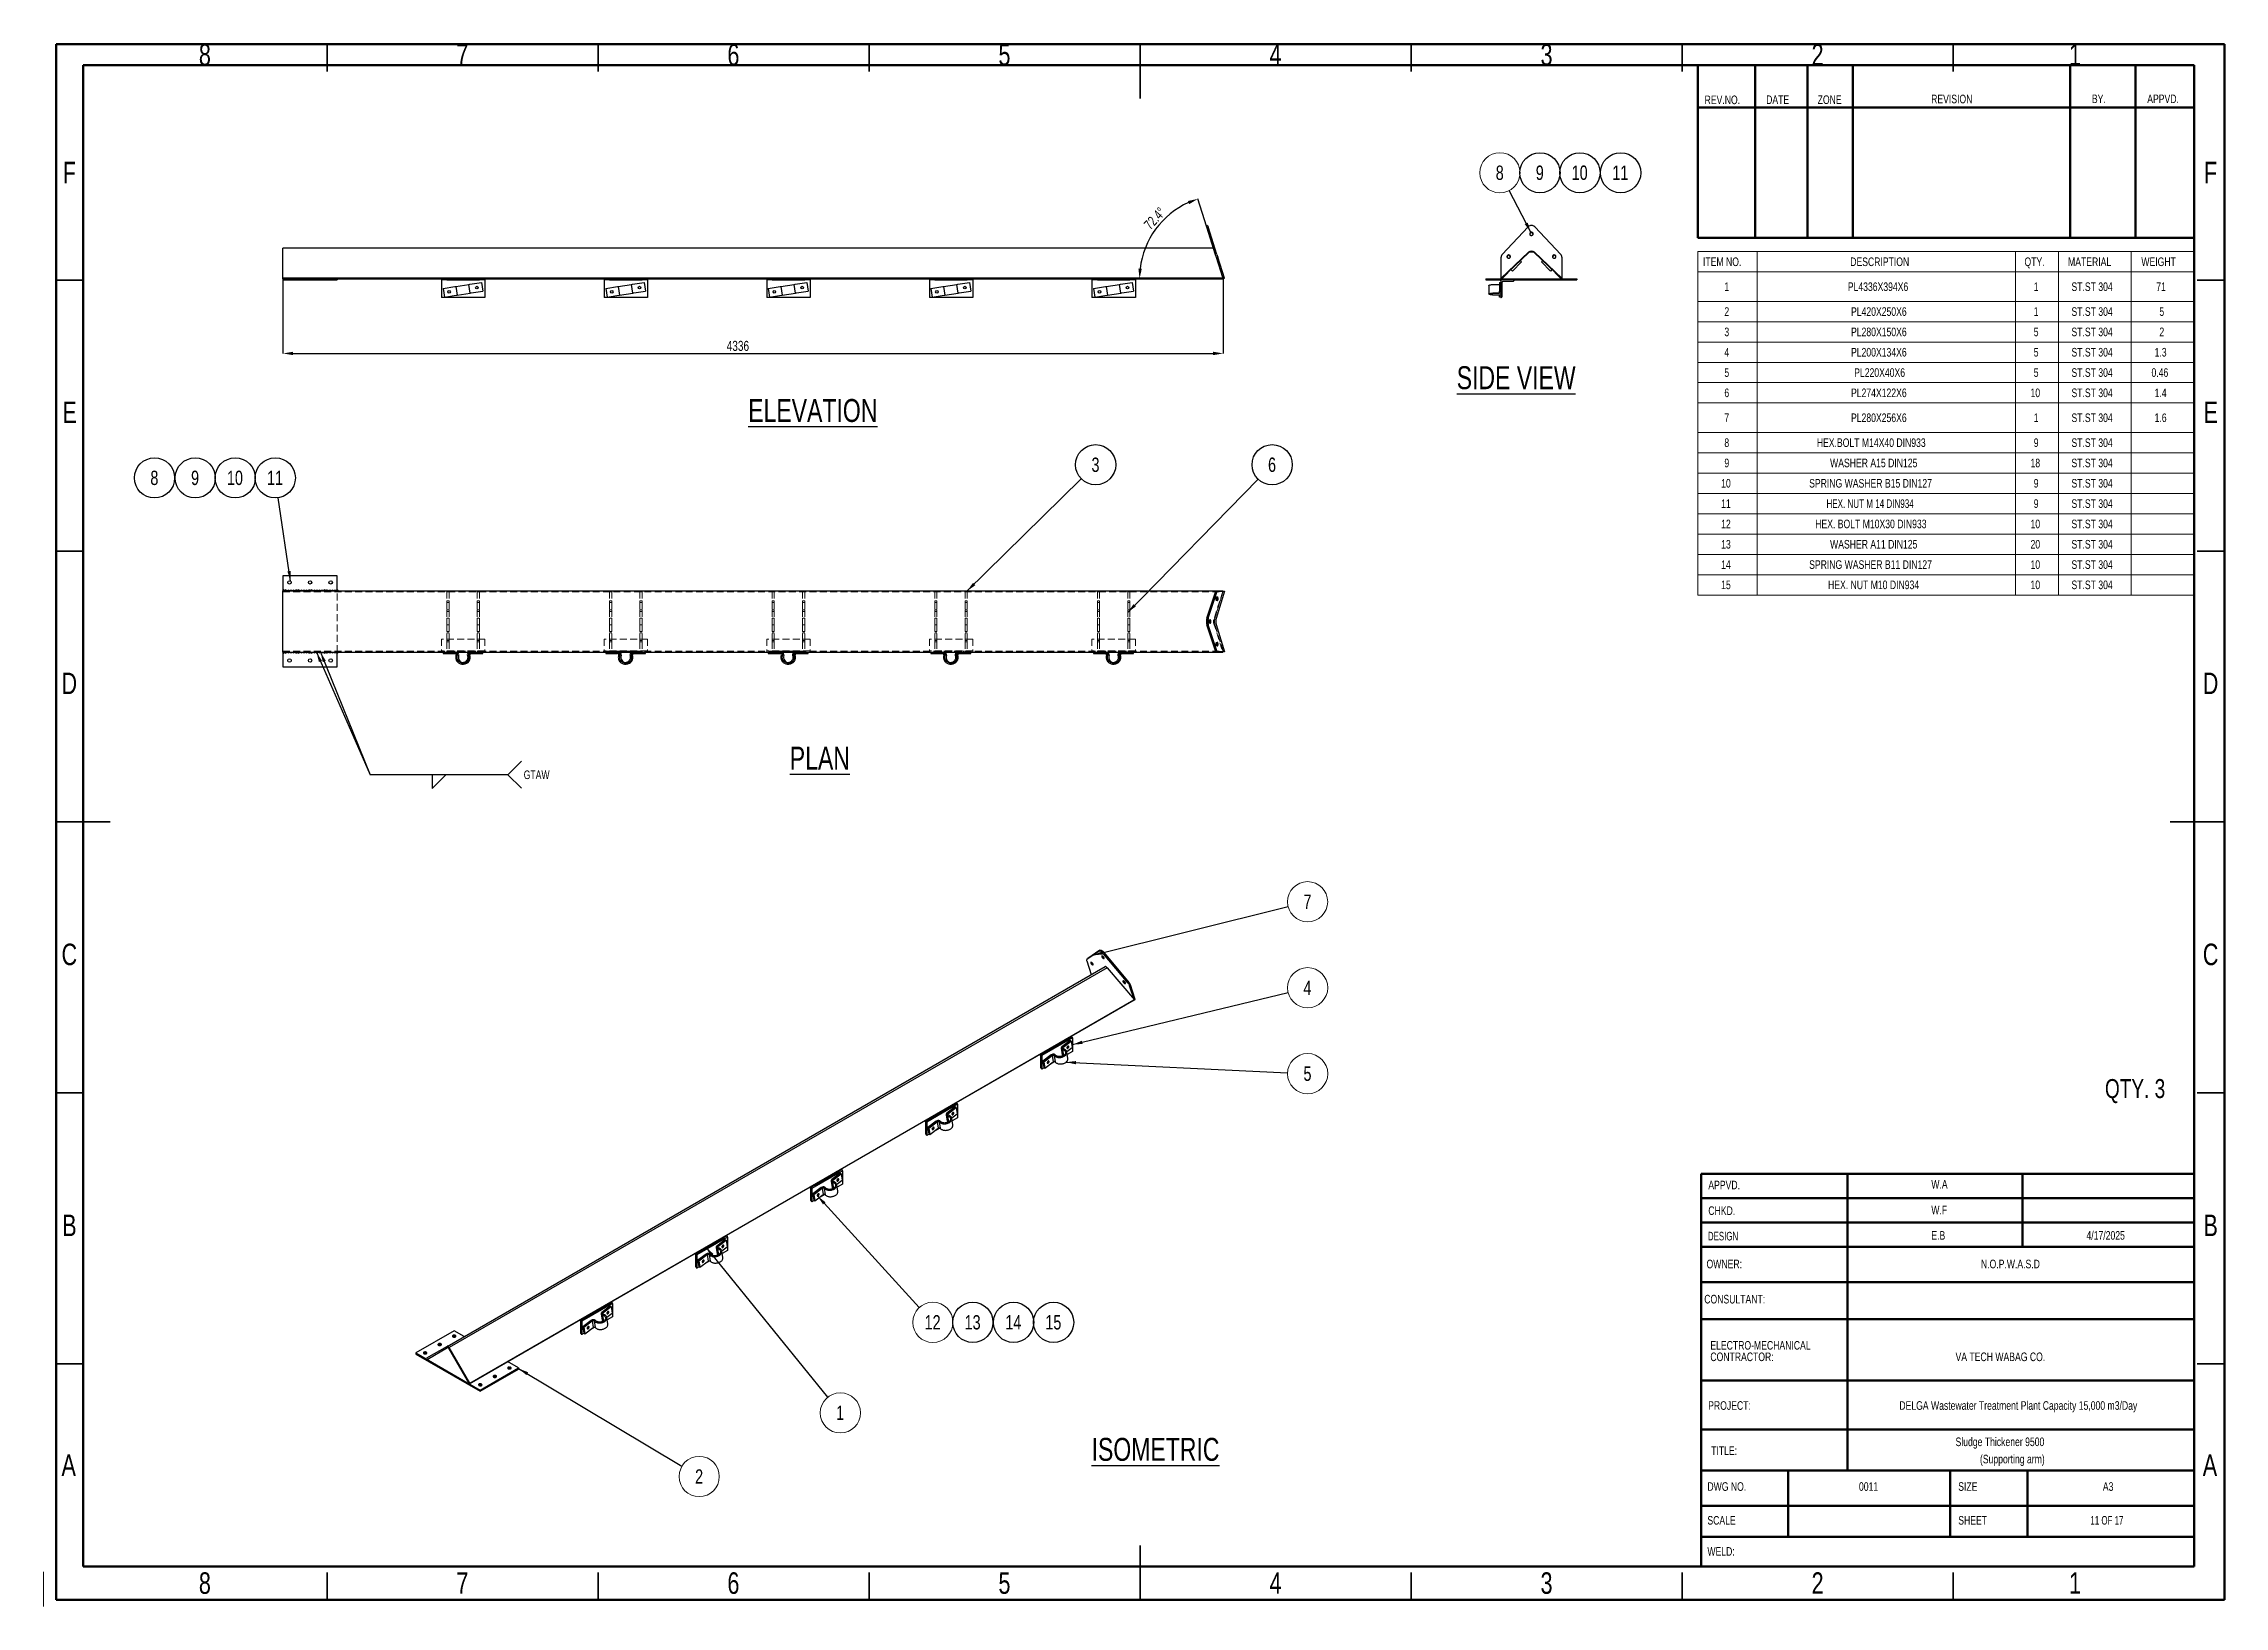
# Model space of a CAD drawing. Header units: millimetres. Extents: x 122 to 2816, y -707 to 556.
# Drawn here: x 1938.9 to 2341.2, y -317.2 to -28.9 of the extents above; entities that cross this region are included whole.
import ezdxf

# ---------------------------------------------------------------- set-up
doc = ezdxf.new("R2010")
doc.units = ezdxf.units.MM
doc.header["$PDSIZE"] = -1
doc.linetypes.add('HIDDEN', pattern=[1.905, 1.27, -0.635])
doc.layers.add('FORMAT', color=7, linetype='Continuous')
doc.styles.add('SLDTEXTSTYLE0', font='TXT', dxfattribs={"width": 0.7})
doc.styles.add('SLDTEXTSTYLE10', font='TXT', dxfattribs={"width": 0.6875})
doc.styles.add('SLDTEXTSTYLE6', font='TXT', dxfattribs={"width": 0.687299})
doc.styles.add('SLDTEXTSTYLE7', font='TXT', dxfattribs={"width": 0.75})
doc.dimstyles.new('SLDDIMSTYLE0', dxfattribs={"dimtxt": 2.5, "dimasz": 1.852083, "dimexe": 0, "dimexo": 0.625, "dimgap": 0, "dimtad": 1, "dimdec": 0, "dimrnd": 1e-09, "dimtxsty": 'Standard', "dimsah": 1, "dimcen": 2.5, "dimazin": 3, "dimtfac": 1.852083, "dimtdec": 0, "dimtmove": 0, "dimatfit": 3, "dimfrac": 2})
doc.dimstyles.new('SLDDIMSTYLE61', dxfattribs={"dimtxt": 1.852083, "dimasz": 1.852083, "dimexe": 0, "dimexo": 0.625, "dimgap": 0.463021, "dimtad": 1, "dimlfac": 25, "dimzin": 12, "dimtxsty": 'SLDTEXTSTYLE7', "dimsah": 1, "dimcen": 2.5, "dimazin": 3, "dimtfac": 1, "dimtmove": 0, "dimatfit": 3, "dimfrac": 2, "dimtzin": 12})
doc.dimstyles.new('SLDDIMSTYLE62', dxfattribs={"dimtxt": 1.852083, "dimasz": 1.852083, "dimexe": 0, "dimexo": 0.625, "dimgap": 0.463021, "dimtad": 1, "dimdec": 0, "dimlfac": 25, "dimrnd": 1e-09, "dimzin": 12, "dimtxsty": 'SLDTEXTSTYLE7', "dimsah": 1, "dimcen": 2.5, "dimazin": 3, "dimtfac": 1, "dimtdec": 0, "dimtmove": 0, "dimatfit": 3, "dimfrac": 2, "dimtzin": 12})

msp = doc.modelspace()

# ---------------------------------------------------------------- texts
at = {"color": 7, "linetype": 'Continuous', "lineweight": 0}
for s, insert, char_height, attachment_point, style in [('8', (1968.685391, -28.952073), 3.96875, 2, 'SLDTEXTSTYLE7'), ('7', (2016.185391, -28.952073), 3.96875, 2, 'SLDTEXTSTYLE7'), ('6', (2066.185391, -28.952073), 3.96875, 2, 'SLDTEXTSTYLE7'), ('5', (2116.185391, -28.952073), 3.96875, 2, 'SLDTEXTSTYLE7'), ('4', (2166.185391, -28.952073), 3.96875, 2, 'SLDTEXTSTYLE7'), ('3', (2216.185391, -28.952073), 3.96875, 2, 'SLDTEXTSTYLE7'), ('2', (2266.185391, -28.952073), 3.96875, 2, 'SLDTEXTSTYLE7'), ('1', (2313.685391, -28.952073), 3.96875, 2, 'SLDTEXTSTYLE7'), ('REV.NO.', (2245.341479, -38.476119), 1.5875, 1, 'SLDTEXTSTYLE7'), ('DATE', (2256.694401, -38.446841), 1.5875, 1, 'SLDTEXTSTYLE7'), ('ZONE', (2266.192726, -38.446841), 1.5875, 1, 'SLDTEXTSTYLE7'), ('REVISION', (2287.13326, -38.319701), 1.5875, 1, 'SLDTEXTSTYLE7'), ('BY.', (2316.786403, -38.290423), 1.5875, 1, 'SLDTEXTSTYLE7'), ('APPVD.', (2326.997395, -38.290423), 1.5875, 1, 'SLDTEXTSTYLE7'), ('F', (1943.683094, -50.702073), 3.96875, 2, 'SLDTEXTSTYLE7'), ('F', (2338.683094, -50.702073), 3.96875, 2, 'SLDTEXTSTYLE7'), ('E', (1943.733163, -94.952073), 3.96875, 2, 'SLDTEXTSTYLE7'), ('E', (2338.733163, -94.952073), 3.96875, 2, 'SLDTEXTSTYLE7'), ('D', (1943.678042, -144.952073), 3.96875, 2, 'SLDTEXTSTYLE7'), ('D', (2338.678042, -144.952073), 3.96875, 2, 'SLDTEXTSTYLE7'), ('C', (1943.684013, -194.952073), 3.96875, 2, 'SLDTEXTSTYLE7'), ('C', (2338.684013, -194.952073), 3.96875, 2, 'SLDTEXTSTYLE7'), ('APPVD.', (2246.030127, -238.693226), 1.5875, 1, 'SLDTEXTSTYLE7'), ('W.A', (2287.163564, -238.561354), 1.5875, 1, 'SLDTEXTSTYLE7'), ('B', (1943.695956, -244.952073), 3.96875, 2, 'SLDTEXTSTYLE7'), ('CHKD.', (2246.030127, -243.42693), 1.5875, 1, 'SLDTEXTSTYLE7'), ('W.F', (2287.163564, -243.295058), 1.5875, 1, 'SLDTEXTSTYLE7'), ('B', (2338.695956, -244.952073), 3.96875, 2, 'SLDTEXTSTYLE7'), ('DESIGN', (2245.943807, -248.128736), 1.5875, 1, 'SLDTEXTSTYLE6'), ('E.B', (2287.163564, -247.996864), 1.5875, 1, 'SLDTEXTSTYLE7'), ('OWNER:', (2245.698479, -253.269608), 1.5875, 1, 'SLDTEXTSTYLE7'), ('CONSULTANT:', (2245.279304, -259.758189), 1.5875, 1, 'SLDTEXTSTYLE7'), ('PROJECT:', (2246.004384, -279.381621), 1.5875, 1, 'SLDTEXTSTYLE7'), ('A', (1943.565042, -289.202073), 3.96875, 2, 'SLDTEXTSTYLE7'), ('TITLE:', (2246.55119, -287.70129), 1.5875, 1, 'SLDTEXTSTYLE7'), ('Sludge Thickener 9500', (2291.634483, -286.078509), 1.5875, 1, 'SLDTEXTSTYLE7'), ('A', (2338.565042, -289.202073), 3.96875, 2, 'SLDTEXTSTYLE7'), ('DWG NO.', (2245.856842, -294.328671), 1.5875, 1, 'SLDTEXTSTYLE7'), ('SIZE', (2292.132628, -294.328671), 1.5875, 1, 'SLDTEXTSTYLE7'), ('SCALE', (2245.856842, -300.56502), 1.5875, 1, 'SLDTEXTSTYLE7'), ('SHEET', (2292.132628, -300.56502), 1.5875, 1, 'SLDTEXTSTYLE7'), ('WELD:', (2245.856842, -306.304777), 1.5875, 1, 'SLDTEXTSTYLE7'), ('8', (1968.685391, -310.952073), 3.96875, 2, 'SLDTEXTSTYLE7'), ('7', (2016.185391, -310.952073), 3.96875, 2, 'SLDTEXTSTYLE7'), ('6', (2066.185391, -310.952073), 3.96875, 2, 'SLDTEXTSTYLE7'), ('5', (2116.185391, -310.952073), 3.96875, 2, 'SLDTEXTSTYLE7'), ('4', (2166.185391, -310.952073), 3.96875, 2, 'SLDTEXTSTYLE7'), ('3', (2216.185391, -310.952073), 3.96875, 2, 'SLDTEXTSTYLE7'), ('2', (2266.185391, -310.952073), 3.96875, 2, 'SLDTEXTSTYLE7'), ('1', (2313.685391, -310.952073), 3.96875, 2, 'SLDTEXTSTYLE7')]:
    msp.add_mtext(s, dxfattribs=dict(at, insert=insert, char_height=char_height, attachment_point=attachment_point, style=style))
at = {"layer": 'FORMAT'}
for s, insert, char_height, attachment_point, style in [('\\LSIDE VIEW', (2199.60995, -88.419264), 4.23333333, 1, 'SLDTEXTSTYLE7'), ('\\LELEVATION', (2068.913842, -94.468362), 4.23333333, 1, 'SLDTEXTSTYLE7'), ('\\LPLAN', (2076.584799, -158.617045), 4.2333333, 1, 'SLDTEXTSTYLE7'), ('QTY. 3', (2319.192714, -219.946061), 3.5, 1, 'SLDTEXTSTYLE7'), ('4/17/2025', (2315.786795, -247.996864), 1.5875, 1, 'SLDTEXTSTYLE7'), ('N.O.P.W.A.S.D', (2296.31614, -253.269608), 1.5875, 1, 'SLDTEXTSTYLE7'), ('VA TECH WABAG CO.', (2291.634483, -270.396118), 1.5875, 1, 'SLDTEXTSTYLE7'), ('DELGA Wastewater Treatment Plant Capacity 15,000 m3/Day', (2303.210552, -279.381621), 1.5875, 2, 'SLDTEXTSTYLE7'), ('\\LISOMETRIC', (2132.257028, -286.146877), 4.23333333, 1, 'SLDTEXTSTYLE7'), ('(Supporting arm)', (2302.109475, -289.260066), 1.5875, 2, 'SLDTEXTSTYLE7'), ('0011', (2273.818208, -294.328671), 1.5875, 1, 'SLDTEXTSTYLE7'), ('A3', (2318.805142, -294.328671), 1.5875, 1, 'SLDTEXTSTYLE7'), ('11 OF 17', (2316.513924, -300.56502), 1.5875, 1, 'SLDTEXTSTYLE10')]:
    msp.add_mtext(s, dxfattribs=dict(at, insert=insert, char_height=char_height, attachment_point=attachment_point, style=style))

# ---------------------------------------------------------------- blocks, each defined once
blk = doc.blocks.new('SW_NOTE_0_128')
at = {"color": 0, "linetype": 'Continuous', "lineweight": 0, "char_height": 1.5875, "attachment_point": 1, "style": 'SLDTEXTSTYLE7'}
for s, insert in [('ELECTRO-MECHANICAL', (0, 2.05)), ('CONTRACTOR:', (0, -0.07))]:
    blk.add_mtext(s, dxfattribs=dict(at, insert=insert))
blk = doc.blocks.new('SW_TABLEANNOTATION_4')
at = {"color": 0, "linetype": 'Continuous', "lineweight": 18}
for p, q in [((0, 0), (0, -3.75)), ((0, 0), (10.93, 0)), ((10.93, 0), (10.93, -3.75)), ((10.93, 0), (58.57, 0)), ((58.57, 0), (58.57, -3.75)), ((58.57, 0), (66.49, 0)), ((66.49, 0), (66.49, -3.75)), ((66.49, 0), (79.93, 0)), ((79.93, 0), (79.93, -3.75)), ((79.93, 0), (91.5, 0)), ((91.5, 0), (91.5, -3.75)), ((0, -3.75), (10.93, -3.75)), ((0, -3.75), (0, -9.19)), ((10.93, -3.75), (58.57, -3.75)), ((10.93, -3.75), (10.93, -9.19)), ((58.57, -3.75), (66.49, -3.75)), ((58.57, -3.75), (58.57, -9.19)), ((66.49, -3.75), (79.93, -3.75)), ((66.49, -3.75), (66.49, -9.19)), ((79.93, -3.75), (91.5, -3.75)), ((79.93, -3.75), (79.93, -9.19)), ((91.5, -3.75), (91.5, -9.19)), ((0, -9.19), (0, -12.94)), ((0, -9.19), (10.93, -9.19)), ((10.93, -9.19), (10.93, -12.94)), ((10.93, -9.19), (58.57, -9.19)), ((58.57, -9.19), (58.57, -12.94)), ((58.57, -9.19), (66.49, -9.19)), ((66.49, -9.19), (66.49, -12.94)), ((66.49, -9.19), (79.93, -9.19)), ((79.93, -9.19), (79.93, -12.94)), ((79.93, -9.19), (91.5, -9.19)), ((91.5, -9.19), (91.5, -12.94)), ((0, -12.94), (0, -16.69)), ((0, -12.94), (10.93, -12.94)), ((10.93, -12.94), (10.93, -16.69)), ((10.93, -12.94), (58.57, -12.94)), ((58.57, -12.94), (58.57, -16.69)), ((58.57, -12.94), (66.49, -12.94)), ((66.49, -12.94), (66.49, -16.69)), ((66.49, -12.94), (79.93, -12.94)), ((79.93, -12.94), (79.93, -16.69)), ((79.93, -12.94), (91.5, -12.94)), ((91.5, -12.94), (91.5, -16.69)), ((0, -16.69), (0, -20.44)), ((0, -16.69), (10.93, -16.69)), ((10.93, -16.69), (10.93, -20.44)), ((10.93, -16.69), (58.57, -16.69)), ((58.57, -16.69), (58.57, -20.44)), ((58.57, -16.69), (66.49, -16.69)), ((66.49, -16.69), (66.49, -20.44)), ((66.49, -16.69), (79.93, -16.69)), ((79.93, -16.69), (79.93, -20.44)), ((79.93, -16.69), (91.5, -16.69)), ((91.5, -16.69), (91.5, -20.44)), ((0, -20.44), (0, -24.18)), ((0, -20.44), (10.93, -20.44)), ((10.93, -20.44), (10.93, -24.18)), ((10.93, -20.44), (58.57, -20.44)), ((58.57, -20.44), (58.57, -24.18)), ((58.57, -20.44), (66.49, -20.44)), ((66.49, -20.44), (66.49, -24.18)), ((66.49, -20.44), (79.93, -20.44)), ((79.93, -20.44), (79.93, -24.18)), ((79.93, -20.44), (91.5, -20.44)), ((91.5, -20.44), (91.5, -24.18)), ((0, -24.18), (0, -27.93)), ((0, -24.18), (10.93, -24.18)), ((0, -27.93), (0, -33.38)), ((0, -27.93), (10.93, -27.93)), ((10.93, -24.18), (10.93, -27.93)), ((10.93, -24.18), (58.57, -24.18)), ((10.93, -27.93), (10.93, -33.38)), ((10.93, -27.93), (58.57, -27.93)), ((58.57, -24.18), (58.57, -27.93)), ((58.57, -24.18), (66.49, -24.18)), ((58.57, -27.93), (58.57, -33.38)), ((58.57, -27.93), (66.49, -27.93)), ((66.49, -24.18), (66.49, -27.93)), ((66.49, -24.18), (79.93, -24.18)), ((66.49, -27.93), (66.49, -33.38)), ((66.49, -27.93), (79.93, -27.93)), ((79.93, -24.18), (79.93, -27.93)), ((79.93, -24.18), (91.5, -24.18)), ((79.93, -27.93), (79.93, -33.38)), ((79.93, -27.93), (91.5, -27.93)), ((91.5, -24.18), (91.5, -27.93)), ((91.5, -27.93), (91.5, -33.38)), ((0, -33.38), (0, -37.12)), ((0, -33.38), (10.93, -33.38)), ((10.93, -33.38), (10.93, -37.12)), ((10.93, -33.38), (58.57, -33.38)), ((58.57, -33.38), (58.57, -37.12)), ((58.57, -33.38), (66.49, -33.38)), ((66.49, -33.38), (66.49, -37.12)), ((66.49, -33.38), (79.93, -33.38)), ((79.93, -33.38), (79.93, -37.12)), ((79.93, -33.38), (91.5, -33.38)), ((91.5, -33.38), (91.5, -37.12)), ((0, -37.12), (0, -40.87)), ((0, -37.12), (10.93, -37.12)), ((10.93, -37.12), (10.93, -40.87)), ((10.93, -37.12), (58.57, -37.12)), ((58.57, -37.12), (58.57, -40.87)), ((58.57, -37.12), (66.49, -37.12)), ((66.49, -37.12), (66.49, -40.87)), ((66.49, -37.12), (79.93, -37.12)), ((79.93, -37.12), (79.93, -40.87)), ((79.93, -37.12), (91.5, -37.12)), ((91.5, -37.12), (91.5, -40.87)), ((0, -40.87), (0, -44.62)), ((0, -40.87), (10.93, -40.87)), ((10.93, -40.87), (10.93, -44.62)), ((10.93, -40.87), (58.57, -40.87)), ((58.57, -40.87), (58.57, -44.62)), ((58.57, -40.87), (66.49, -40.87)), ((66.49, -40.87), (66.49, -44.62)), ((66.49, -40.87), (79.93, -40.87)), ((79.93, -40.87), (79.93, -44.62)), ((79.93, -40.87), (91.5, -40.87)), ((91.5, -40.87), (91.5, -44.62)), ((0, -44.62), (0, -48.37)), ((0, -44.62), (10.93, -44.62)), ((10.93, -44.62), (10.93, -48.37)), ((10.93, -44.62), (58.57, -44.62)), ((58.57, -44.62), (58.57, -48.37)), ((58.57, -44.62), (66.49, -44.62)), ((66.49, -44.62), (66.49, -48.37)), ((66.49, -44.62), (79.93, -44.62)), ((79.93, -44.62), (79.93, -48.37)), ((79.93, -44.62), (91.5, -44.62)), ((91.5, -44.62), (91.5, -48.37)), ((0, -48.37), (0, -52.12)), ((0, -48.37), (10.93, -48.37)), ((0, -52.12), (0, -55.87)), ((0, -52.12), (10.93, -52.12)), ((10.93, -48.37), (10.93, -52.12)), ((10.93, -48.37), (58.57, -48.37)), ((10.93, -52.12), (10.93, -55.87)), ((10.93, -52.12), (58.57, -52.12)), ((58.57, -48.37), (58.57, -52.12)), ((58.57, -48.37), (66.49, -48.37)), ((58.57, -52.12), (58.57, -55.87)), ((58.57, -52.12), (66.49, -52.12)), ((66.49, -48.37), (66.49, -52.12)), ((66.49, -48.37), (79.93, -48.37)), ((66.49, -52.12), (66.49, -55.87)), ((66.49, -52.12), (79.93, -52.12)), ((79.93, -48.37), (79.93, -52.12)), ((79.93, -48.37), (91.5, -48.37)), ((79.93, -52.12), (79.93, -55.87)), ((79.93, -52.12), (91.5, -52.12)), ((91.5, -48.37), (91.5, -52.12)), ((91.5, -52.12), (91.5, -55.87)), ((0, -55.87), (0, -59.61)), ((0, -55.87), (10.93, -55.87)), ((10.93, -55.87), (10.93, -59.61)), ((10.93, -55.87), (58.57, -55.87)), ((58.57, -55.87), (58.57, -59.61)), ((58.57, -55.87), (66.49, -55.87)), ((66.49, -55.87), (66.49, -59.61)), ((66.49, -55.87), (79.93, -55.87)), ((79.93, -55.87), (79.93, -59.61)), ((79.93, -55.87), (91.5, -55.87)), ((91.5, -55.87), (91.5, -59.61)), ((0, -59.61), (0, -63.36)), ((0, -59.61), (10.93, -59.61)), ((10.93, -59.61), (10.93, -63.36)), ((10.93, -59.61), (58.57, -59.61)), ((58.57, -59.61), (58.57, -63.36)), ((58.57, -59.61), (66.49, -59.61)), ((66.49, -59.61), (66.49, -63.36)), ((66.49, -59.61), (79.93, -59.61)), ((79.93, -59.61), (79.93, -63.36)), ((79.93, -59.61), (91.5, -59.61)), ((91.5, -59.61), (91.5, -63.36)), ((0, -63.36), (10.93, -63.36)), ((10.93, -63.36), (58.57, -63.36)), ((58.57, -63.36), (66.49, -63.36)), ((66.49, -63.36), (79.93, -63.36)), ((79.93, -63.36), (91.5, -63.36))]:
    blk.add_line(p, q, dxfattribs=at)
at = {"color": 0, "linetype": 'Continuous', "lineweight": 0, "attachment_point": 1}
for s, insert, char_height, style in [('ITEM NO.', (0.94, -1.08), 1.587, 'SLDTEXTSTYLE7'), ('DESCRIPTION', (28.1, -1.08), 1.5875, 'SLDTEXTSTYLE7'), ('QTY.', (60.24, -1.08), 1.587, 'SLDTEXTSTYLE7'), ('MATERIAL', (68.28, -1.08), 1.587, 'SLDTEXTSTYLE7'), ('WEIGHT', (81.8, -1.08), 1.587, 'SLDTEXTSTYLE7'), ('1', (4.88, -5.68), 1.59, 'SLDTEXTSTYLE7'), ('PL4336X394X6', (27.65, -5.68), 1.5875, 'SLDTEXTSTYLE7'), ('1', (61.95, -5.68), 1.59, 'SLDTEXTSTYLE7'), ('ST.ST 304', (68.91, -5.68), 1.587, 'SLDTEXTSTYLE7'), ('71', (84.55, -5.68), 1.587, 'SLDTEXTSTYLE7'), ('2', (4.88, -10.27), 1.59, 'SLDTEXTSTYLE7'), ('PL420X250X6', (28.24, -10.27), 1.5875, 'SLDTEXTSTYLE7'), ('1', (61.95, -10.27), 1.59, 'SLDTEXTSTYLE7'), ('ST.ST 304', (68.91, -10.27), 1.587, 'SLDTEXTSTYLE7'), ('5', (85.13, -10.27), 1.59, 'SLDTEXTSTYLE7'), ('3', (4.88, -14.02), 1.59, 'SLDTEXTSTYLE7'), ('PL280X150X6', (28.24, -14.02), 1.5875, 'SLDTEXTSTYLE7'), ('5', (61.95, -14.02), 1.59, 'SLDTEXTSTYLE7'), ('ST.ST 304', (68.91, -14.02), 1.587, 'SLDTEXTSTYLE7'), ('2', (85.13, -14.02), 1.59, 'SLDTEXTSTYLE7'), ('4', (4.88, -17.77), 1.59, 'SLDTEXTSTYLE7'), ('PL200X134X6', (28.24, -17.77), 1.5875, 'SLDTEXTSTYLE7'), ('5', (61.95, -17.77), 1.59, 'SLDTEXTSTYLE7'), ('ST.ST 304', (68.91, -17.77), 1.587, 'SLDTEXTSTYLE7'), ('1.3', (84.25, -17.77), 1.587, 'SLDTEXTSTYLE7'), ('5', (4.88, -21.52), 1.59, 'SLDTEXTSTYLE7'), ('PL220X40X6', (28.83, -21.52), 1.587, 'SLDTEXTSTYLE7'), ('5', (61.95, -21.52), 1.59, 'SLDTEXTSTYLE7'), ('ST.ST 304', (68.91, -21.52), 1.587, 'SLDTEXTSTYLE7'), ('0.46', (83.67, -21.52), 1.587, 'SLDTEXTSTYLE7'), ('6', (4.88, -25.26), 1.59, 'SLDTEXTSTYLE7'), ('PL274X122X6', (28.24, -25.26), 1.5875, 'SLDTEXTSTYLE7'), ('10', (61.36, -25.26), 1.587, 'SLDTEXTSTYLE7'), ('ST.ST 304', (68.91, -25.26), 1.587, 'SLDTEXTSTYLE7'), ('1.4', (84.25, -25.26), 1.587, 'SLDTEXTSTYLE7'), ('7', (4.88, -29.86), 1.59, 'SLDTEXTSTYLE7'), ('PL280X256X6', (28.24, -29.86), 1.5875, 'SLDTEXTSTYLE7'), ('1', (61.95, -29.86), 1.59, 'SLDTEXTSTYLE7'), ('ST.ST 304', (68.91, -29.86), 1.587, 'SLDTEXTSTYLE7'), ('1.6', (84.25, -29.86), 1.587, 'SLDTEXTSTYLE7'), ('8', (4.88, -34.46), 1.59, 'SLDTEXTSTYLE7'), ('HEX.BOLT M14X40 DIN933', (21.93, -34.46), 1.5875, 'SLDTEXTSTYLE7'), ('9', (61.95, -34.46), 1.59, 'SLDTEXTSTYLE7'), ('ST.ST 304', (68.91, -34.46), 1.587, 'SLDTEXTSTYLE7'), ('9', (4.88, -38.2), 1.59, 'SLDTEXTSTYLE7'), ('WASHER A15 DIN125', (24.38, -38.2), 1.5875, 'SLDTEXTSTYLE7'), ('18', (61.36, -38.2), 1.587, 'SLDTEXTSTYLE7'), ('ST.ST 304', (68.91, -38.2), 1.587, 'SLDTEXTSTYLE7'), ('10', (4.29, -41.95), 1.587, 'SLDTEXTSTYLE7'), ('SPRING WASHER B15 DIN127', (20.52, -41.95), 1.5875, 'SLDTEXTSTYLE7'), ('9', (61.95, -41.95), 1.59, 'SLDTEXTSTYLE7'), ('ST.ST 304', (68.91, -41.95), 1.587, 'SLDTEXTSTYLE7'), ('11', (4.29, -45.7), 1.587, 'SLDTEXTSTYLE7'), ('HEX. NUT M 14 DIN934', (23.71, -45.7), 1.5875, 'SLDTEXTSTYLE0'), ('9', (61.95, -45.7), 1.59, 'SLDTEXTSTYLE7'), ('ST.ST 304', (68.91, -45.7), 1.587, 'SLDTEXTSTYLE7'), ('12', (4.29, -49.45), 1.587, 'SLDTEXTSTYLE7'), ('HEX. BOLT M10X30 DIN933', (21.64, -49.45), 1.5875, 'SLDTEXTSTYLE7'), ('10', (61.36, -49.45), 1.587, 'SLDTEXTSTYLE7'), ('ST.ST 304', (68.91, -49.45), 1.587, 'SLDTEXTSTYLE7'), ('13', (4.29, -53.2), 1.587, 'SLDTEXTSTYLE7'), ('WASHER A11 DIN125', (24.38, -53.2), 1.5875, 'SLDTEXTSTYLE7'), ('20', (61.36, -53.2), 1.587, 'SLDTEXTSTYLE7'), ('ST.ST 304', (68.91, -53.2), 1.587, 'SLDTEXTSTYLE7'), ('14', (4.29, -56.95), 1.587, 'SLDTEXTSTYLE7'), ('SPRING WASHER B11 DIN127', (20.52, -56.95), 1.5875, 'SLDTEXTSTYLE7'), ('10', (61.36, -56.95), 1.587, 'SLDTEXTSTYLE7'), ('ST.ST 304', (68.91, -56.95), 1.587, 'SLDTEXTSTYLE7'), ('15', (4.29, -60.69), 1.587, 'SLDTEXTSTYLE7'), ('HEX. NUT M10 DIN934', (24, -60.69), 1.5875, 'SLDTEXTSTYLE7'), ('10', (61.36, -60.69), 1.587, 'SLDTEXTSTYLE7'), ('ST.ST 304', (68.91, -60.69), 1.587, 'SLDTEXTSTYLE7')]:
    blk.add_mtext(s, dxfattribs=dict(at, insert=insert, char_height=char_height, style=style))
blk = doc.blocks.new('SW_NOTE_0_129')
at = {"color": 0, "linetype": 'Continuous', "lineweight": 0}
blk.add_circle((3.6, 0.9), 3.71, dxfattribs=at)
at = {"color": 0, "linetype": 'Continuous', "lineweight": 0, "insert": (3.57, 2.23), "char_height": 2.65, "attachment_point": 2, "style": 'SLDTEXTSTYLE7'}
blk.add_mtext('7', dxfattribs=at)
blk = doc.blocks.new('SW_NOTE_0_130')
at = {"color": 0, "linetype": 'Continuous', "lineweight": 0}
blk.add_circle((3.61, 0.87), 3.71, dxfattribs=at)
at = {"color": 0, "linetype": 'Continuous', "lineweight": 0, "insert": (3.58, 2.2), "char_height": 2.65, "attachment_point": 2, "style": 'SLDTEXTSTYLE7'}
blk.add_mtext('4', dxfattribs=at)
blk = doc.blocks.new('SW_NOTE_0_131')
at = {"color": 0, "linetype": 'Continuous', "lineweight": 0}
blk.add_circle((3.71, -0.18), 3.71, dxfattribs=at)
at = {"color": 0, "linetype": 'Continuous', "lineweight": 0, "insert": (3.68, 1.15), "char_height": 2.65, "attachment_point": 2, "style": 'SLDTEXTSTYLE7'}
blk.add_mtext('5', dxfattribs=at)
blk = doc.blocks.new('SW_NOTE_0_132')
at = {"color": 0, "linetype": 'Continuous', "lineweight": 0}
blk.add_circle((2.34, -2.88), 3.71, dxfattribs=at)
at = {"color": 0, "linetype": 'Continuous', "lineweight": 0, "insert": (2.31, -1.55), "char_height": 2.65, "attachment_point": 2, "style": 'SLDTEXTSTYLE7'}
blk.add_mtext('1', dxfattribs=at)
blk = doc.blocks.new('SW_NOTE_0_133')
at = {"color": 0, "linetype": 'Continuous', "lineweight": 0}
blk.add_circle((3.18, -1.9), 3.71, dxfattribs=at)
at = {"color": 0, "linetype": 'Continuous', "lineweight": 0, "insert": (3.16, -0.58), "char_height": 2.65, "attachment_point": 2, "style": 'SLDTEXTSTYLE7'}
blk.add_mtext('2', dxfattribs=at)
blk = doc.blocks.new('SW_NOTE_0_134')
at = {"color": 0, "linetype": 'Continuous', "lineweight": 0}
blk.add_circle((2.5, -2.74), 3.71, dxfattribs=at)
at = {"color": 0, "linetype": 'Continuous', "lineweight": 0, "insert": (2.45, -1.41), "char_height": 2.646, "attachment_point": 2, "style": 'SLDTEXTSTYLE7'}
blk.add_mtext('12', dxfattribs=at)
blk = doc.blocks.new('SW_NOTE_0_135')
at = {"layer": 'FORMAT', "color": 0}
blk.add_circle((1.95, 2.08), 3.71, dxfattribs=at)
at = {"layer": 'FORMAT', "color": 0, "insert": (1.9, 3.41), "char_height": 2.646, "attachment_point": 2, "style": 'SLDTEXTSTYLE7'}
blk.add_mtext('13', dxfattribs=at)
blk = doc.blocks.new('SW_NOTE_0_136')
at = {"layer": 'FORMAT', "color": 0}
blk.add_circle((1.95, 2.08), 3.71, dxfattribs=at)
at = {"layer": 'FORMAT', "color": 0, "insert": (1.9, 3.41), "char_height": 2.646, "attachment_point": 2, "style": 'SLDTEXTSTYLE7'}
blk.add_mtext('14', dxfattribs=at)
blk = doc.blocks.new('SW_NOTE_0_137')
at = {"layer": 'FORMAT', "color": 0}
blk.add_circle((1.95, 2.08), 3.71, dxfattribs=at)
at = {"layer": 'FORMAT', "color": 0, "insert": (1.9, 3.41), "char_height": 2.646, "attachment_point": 2, "style": 'SLDTEXTSTYLE7'}
blk.add_mtext('15', dxfattribs=at)
blk = doc.blocks.new('*D1407')
at = {"layer": 'Defpoints', "color": 0}
for p in [(2142.45, -65.96), (2155.13, -67.86), (1983.09, -72.27), (2156.53, -72.27), (2156.53, -72.27)]:
    blk.add_point(p, dxfattribs=at)
at = {"layer": 'FORMAT', "color": 0, "lineweight": -2}
blk.add_line((2155.12, -67.8), (2151.87, -57.55), dxfattribs=at)
blk.add_arc((2156.53, -72.27), 15.44, 114.4783, 173.1217, dxfattribs=at)
at = {"layer": 'FORMAT', "color": 0}
for points in [[(2150.03, -57.93), (2150.25, -58.51), (2151.87, -57.55)], [(2141.52, -70.44), (2140.9, -70.4), (2141.1, -72.27)]]:
    blk.add_solid(points, dxfattribs=at)
at = {"layer": 'FORMAT', "color": 0, "insert": (2141.74, -62.13), "char_height": 1.852, "attachment_point": 1, "rotation": 47.4041, "style": 'SLDTEXTSTYLE7'}
blk.add_mtext('\\A1;72.4°', dxfattribs=at)
blk = doc.blocks.new('*D1408')
at = {"layer": 'Defpoints', "color": 0}
for p in [(1983.09, -72.27), (2156.53, -72.27), (2156.53, -86.06)]:
    blk.add_point(p, dxfattribs=at)
at = {"layer": 'FORMAT', "color": 0, "lineweight": -2}
for p, q in [((1983.09, -72.33), (1983.09, -86.06)), ((2156.53, -72.33), (2156.53, -86.06)), ((1984.95, -86.06), (2154.68, -86.06))]:
    blk.add_line(p, q, dxfattribs=at)
at = {"layer": 'FORMAT', "color": 0}
for points in [[(1984.95, -85.75), (1984.95, -86.37), (1983.09, -86.06)], [(2154.68, -85.75), (2154.68, -86.37), (2156.53, -86.06)]]:
    blk.add_solid(points, dxfattribs=at)
at = {"layer": 'FORMAT', "color": 0, "insert": (2067.01, -83.74), "char_height": 1.852, "attachment_point": 2, "style": 'SLDTEXTSTYLE7'}
blk.add_mtext('\\A1;4336', dxfattribs=at)
blk = doc.blocks.new('SW_NOTE_0_138')
at = {"color": 0, "linetype": 'Continuous', "lineweight": 0}
blk.add_circle((-1.71, 3.29), 3.71, dxfattribs=at)
at = {"color": 0, "linetype": 'Continuous', "lineweight": 0, "insert": (-1.74, 4.62), "char_height": 2.65, "attachment_point": 2, "style": 'SLDTEXTSTYLE7'}
blk.add_mtext('8', dxfattribs=at)
blk = doc.blocks.new('SW_NOTE_0_139')
at = {"layer": 'FORMAT', "color": 0}
blk.add_circle((0.98, 2.08), 3.71, dxfattribs=at)
at = {"layer": 'FORMAT', "color": 0, "insert": (0.95, 3.41), "char_height": 2.65, "attachment_point": 2, "style": 'SLDTEXTSTYLE7'}
blk.add_mtext('9', dxfattribs=at)
blk = doc.blocks.new('SW_NOTE_0_140')
at = {"layer": 'FORMAT', "color": 0}
blk.add_circle((1.95, 2.08), 3.71, dxfattribs=at)
at = {"layer": 'FORMAT', "color": 0, "insert": (1.9, 3.41), "char_height": 2.646, "attachment_point": 2, "style": 'SLDTEXTSTYLE7'}
blk.add_mtext('10', dxfattribs=at)
blk = doc.blocks.new('SW_NOTE_0_141')
at = {"layer": 'FORMAT', "color": 0}
blk.add_circle((1.95, 2.08), 3.71, dxfattribs=at)
at = {"layer": 'FORMAT', "color": 0, "insert": (1.9, 3.41), "char_height": 2.646, "attachment_point": 2, "style": 'SLDTEXTSTYLE7'}
blk.add_mtext('11', dxfattribs=at)
blk = doc.blocks.new('SW_NOTE_0_142')
at = {"layer": 'FORMAT', "color": 0}
blk.add_circle((-0.54, 3.67), 3.71, dxfattribs=at)
at = {"layer": 'FORMAT', "color": 0, "insert": (-0.59, 5), "char_height": 2.646, "attachment_point": 2, "style": 'SLDTEXTSTYLE7'}
blk.add_mtext('11', dxfattribs=at)
blk = doc.blocks.new('SW_NOTE_0_143')
at = {"layer": 'FORMAT', "color": 0}
blk.add_circle((2.59, 2.65), 3.71, dxfattribs=at)
at = {"layer": 'FORMAT', "color": 0, "insert": (2.57, 3.98), "char_height": 2.65, "attachment_point": 2, "style": 'SLDTEXTSTYLE7'}
blk.add_mtext('6', dxfattribs=at)
blk = doc.blocks.new('SW_NOTE_0_144')
at = {"layer": 'FORMAT', "color": 0}
blk.add_circle((2.65, 2.6), 3.71, dxfattribs=at)
at = {"layer": 'FORMAT', "color": 0, "insert": (2.62, 3.93), "char_height": 2.65, "attachment_point": 2, "style": 'SLDTEXTSTYLE7'}
blk.add_mtext('3', dxfattribs=at)
blk = doc.blocks.new('SW_NOTE_0_145')
at = {"layer": 'FORMAT', "color": 0}
blk.add_circle((1.95, 2.08), 3.71, dxfattribs=at)
at = {"layer": 'FORMAT', "color": 0, "insert": (1.9, 3.41), "char_height": 2.646, "attachment_point": 2, "style": 'SLDTEXTSTYLE7'}
blk.add_mtext('10', dxfattribs=at)
blk = doc.blocks.new('SW_NOTE_0_146')
at = {"layer": 'FORMAT', "color": 0}
blk.add_circle((0.98, 2.08), 3.71, dxfattribs=at)
at = {"layer": 'FORMAT', "color": 0, "insert": (0.95, 3.41), "char_height": 2.65, "attachment_point": 2, "style": 'SLDTEXTSTYLE7'}
blk.add_mtext('9', dxfattribs=at)
blk = doc.blocks.new('SW_NOTE_0_147')
at = {"layer": 'FORMAT', "color": 0}
blk.add_circle((0.98, 2.08), 3.71, dxfattribs=at)
at = {"layer": 'FORMAT', "color": 0, "insert": (0.95, 3.41), "char_height": 2.65, "attachment_point": 2, "style": 'SLDTEXTSTYLE7'}
blk.add_mtext('8', dxfattribs=at)
blk = doc.blocks.new('SW_SYMBOL_AWLD_FILL')
at = {"layer": 'FORMAT', "color": 0}
for p, q in [((0, 0), (0, 1250)), ((0, 1250), (1250, 0)), ((1250, 0), (0, 0))]:
    blk.add_line(p, q, dxfattribs=at)
blk = doc.blocks.new('SW_WELDSYMBOL_9')
at = {"layer": 'FORMAT', "color": 0}
for p, q in [((25.4, 0), (0, 0)), ((27.88, 2.48), (25.4, 0)), ((27.88, -2.48), (25.4, 0))]:
    blk.add_line(p, q, dxfattribs=at)
at = {"layer": 'FORMAT', "color": 0, "extrusion": (0, 0, -1), "xscale": 0.0020277832, "yscale": 0.0020277832, "zscale": 0.0020277832, "rotation": 180}
blk.add_blockref('SW_SYMBOL_AWLD_FILL', (-11.42, 0), dxfattribs=at)
at = {"layer": 'FORMAT', "color": 0, "insert": (28.31, 0.79), "char_height": 1.587, "attachment_point": 1, "style": 'SLDTEXTSTYLE7'}
blk.add_mtext('GTAW', dxfattribs=at)

# ---------------------------------------------------------------- dimensions: what is measured, and where the dimension line sits
at = {"layer": 'FORMAT'}
dim = msp.add_angular_dim_2l(base=(2142.446058, -65.9564), line1=((1983.093844, -72.268009), (2156.533844, -72.268009)), line2=((2156.533844, -72.268009), (2155.134411, -67.85644)), dimstyle='SLDDIMSTYLE61', dxfattribs=at)
dim.commit()
dim.dimension.update_dxf_attribs({"geometry": '*D1407', "text_midpoint": (2145.169936, -61.819864), "dimtype": 162})
dim = msp.add_linear_dim(base=(2156.533844, -86.058009), p1=(1983.093844, -72.268009), p2=(2156.533844, -72.268009), dimstyle='SLDDIMSTYLE62', dxfattribs=at)
dim.commit()
dim.dimension.update_dxf_attribs({"geometry": '*D1408', "text_midpoint": (2067.005477, -86.058009), "dimtype": 160})

# ---------------------------------------------------------------- linework, layer by layer
at = {"color": 7, "linetype": 'Continuous', "lineweight": 70}
for p, q in [((1941.225354, -316.012227), (1941.225354, -29.012227)), ((1941.225354, -29.012227), (2341.225354, -29.012227)), ((2341.225354, -29.012227), (2341.225354, -316.012227)), ((1946.225354, -309.878702), (1946.225354, -32.878702)), ((1946.225354, -32.878702), (2335.627826, -32.878702)), ((2335.627826, -32.878702), (2335.627826, -309.878702)), ((2335.627826, -309.878702), (1946.225354, -309.878702)), ((2341.225354, -316.012227), (1941.225354, -316.012227))]:
    msp.add_line(p, q, dxfattribs=at)
at = {"color": 7, "linetype": 'Continuous', "lineweight": 35}
for p, q in [((1991.225354, -34.012227), (1991.225354, -29.012227)), ((2041.225354, -34.012227), (2041.225354, -29.012227)), ((2091.225354, -34.012227), (2091.225354, -29.012227)), ((2141.225354, -29.011227), (2141.225354, -39.013227)), ((2141.225354, -34.012227), (2141.225354, -29.012227)), ((2191.225354, -34.012227), (2191.225354, -29.012227)), ((2241.225354, -34.012227), (2241.225354, -29.012227)), ((2291.225354, -34.012227), (2291.225354, -29.012227)), ((1946.225354, -72.512227), (1941.225354, -72.512227)), ((2336.225354, -72.512227), (2341.225354, -72.512227)), ((1946.225354, -122.512227), (1941.225354, -122.512227)), ((2336.225354, -122.512227), (2341.225354, -122.512227)), ((1941.224354, -172.512227), (1951.226354, -172.512227)), ((1946.225354, -172.512227), (1941.225354, -172.512227)), ((2341.226354, -172.512227), (2331.224354, -172.512227)), ((2336.225354, -172.512227), (2341.225354, -172.512227)), ((1946.225354, -222.512227), (1941.225354, -222.512227)), ((2336.225354, -222.512227), (2341.225354, -222.512227)), ((1946.225354, -272.512227), (1941.225354, -272.512227)), ((2336.225354, -272.512227), (2341.225354, -272.512227)), ((2141.225354, -316.013227), (2141.225354, -306.011227)), ((1991.225354, -311.012227), (1991.225354, -316.012227)), ((2041.225354, -311.012227), (2041.225354, -316.012227)), ((2091.225354, -311.012227), (2091.225354, -316.012227)), ((2141.225354, -311.012227), (2141.225354, -316.012227)), ((2191.225354, -311.012227), (2191.225354, -316.012227)), ((2241.225354, -311.012227), (2241.225354, -316.012227)), ((2291.225354, -311.012227), (2291.225354, -316.012227))]:
    msp.add_line(p, q, dxfattribs=at)
at = {"color": 7, "linetype": 'Continuous', "lineweight": 50}
for p, q in [((2244.068215, -32.878702), (2244.068215, -64.701621)), ((2254.644154, -32.878702), (2254.644154, -64.564915)), ((2264.303565, -32.878702), (2264.303565, -64.701641)), ((2272.661011, -32.878702), (2272.661011, -64.701621)), ((2312.777697, -32.878702), (2312.777697, -64.701621)), ((2324.814309, -32.878702), (2324.814309, -64.701641)), ((2335.627826, -40.694423), (2244.068215, -40.694423)), ((2335.627826, -64.701621), (2244.068215, -64.701621)), ((2244.738141, -237.413051), (2244.738141, -246.413051)), ((2335.627826, -237.413051), (2244.738141, -237.413051)), ((2271.672968, -241.913051), (2271.672968, -237.413051)), ((2303.96426, -250.913051), (2303.96426, -237.413051)), ((2335.627826, -241.913051), (2244.738141, -241.913051)), ((2271.672968, -246.413051), (2271.672968, -241.913051)), ((2244.738141, -246.413051), (2244.738141, -309.878702)), ((2335.627826, -246.413051), (2244.738141, -246.413051)), ((2271.672968, -250.913051), (2271.672968, -246.413051)), ((2335.627826, -250.913051), (2244.738141, -250.913051)), ((2271.672968, -292.186839), (2271.672968, -250.913051)), ((2335.627826, -257.413051), (2244.738141, -257.413051)), ((2335.627826, -264.249972), (2244.738141, -264.249972)), ((2335.627826, -275.553183), (2244.738141, -275.553183)), ((2335.627826, -284.582307), (2244.738141, -284.582307)), ((2244.738141, -292.186839), (2335.627826, -292.186839)), ((2260.782597, -304.378702), (2260.782597, -292.186839)), ((2290.665193, -304.378702), (2290.665193, -292.186839)), ((2304.935657, -304.378702), (2304.935657, -292.186839)), ((2244.738141, -298.714932), (2335.627826, -298.714932)), ((2244.738141, -304.378702), (2335.627826, -304.378702))]:
    msp.add_line(p, q, dxfattribs=at)
at = {"color": 7, "linetype": 'Continuous', "lineweight": 25}
for p, q in [((2153.671225, -62.450163), (2153.442459, -62.522732)), ((2153.522495, -62.775037), (2153.442459, -62.522732)), ((2155.134411, -67.85644), (2153.522495, -62.775037)), ((2153.671225, -62.450163), (2153.751261, -62.702469)), ((2155.363177, -67.783871), (2153.751261, -62.702469)), ((2208.005567, -67.783871), (2212.805567, -62.702469)), ((2213.994599, -62.702469), (2218.794599, -67.783871)), ((2154.738108, -66.607135), (1983.093844, -66.607135)), ((1983.093844, -66.724292), (1983.093844, -66.607135)), ((1983.093844, -72.098304), (1983.093844, -66.724292)), ((2155.296271, -68.366687), (2155.134411, -67.85644)), ((2156.461975, -72.041449), (2155.296271, -68.366687)), ((2155.363177, -67.783871), (2155.525037, -68.294118)), ((2156.762609, -72.195441), (2155.525037, -68.294118)), ((2212.834398, -67.396779), (2207.800083, -72.195441)), ((2207.800083, -72.268009), (2212.834398, -67.469348)), ((2207.800083, -72.195441), (2207.800083, -68.294118)), ((2213.854346, -67.380861), (2212.945821, -67.380861)), ((2219.000083, -72.195441), (2213.965769, -67.396779)), ((2213.965769, -67.469348), (2219.000083, -72.268009)), ((2219.000083, -68.294118), (2219.000083, -72.195441)), ((1983.093844, -72.098304), (2156.48001, -72.098304)), ((1983.093844, -72.268009), (1983.093844, -72.098304)), ((1983.093844, -72.268009), (1983.093844, -72.508009)), ((1983.093844, -72.268009), (1993.093844, -72.268009)), ((1993.093844, -72.268009), (1993.093844, -72.508009)), ((1993.093844, -72.268009), (2013.333844, -72.268009)), ((2013.333844, -72.268009), (2013.333844, -72.508009)), ((2013.333844, -72.268009), (2019.333844, -72.268009)), ((2019.333844, -72.268009), (2019.333844, -72.508009)), ((2019.333844, -72.268009), (2043.333844, -72.268009)), ((2043.333844, -72.268009), (2049.333844, -72.268009)), ((2043.333844, -72.268009), (2043.333844, -72.508009)), ((2049.333844, -72.268009), (2049.333844, -72.508009)), ((2049.333844, -72.268009), (2073.333844, -72.268009)), ((2073.333844, -72.268009), (2079.333844, -72.268009)), ((2073.333844, -72.268009), (2073.333844, -72.508009)), ((2079.333844, -72.268009), (2079.333844, -72.508009)), ((2079.333844, -72.268009), (2103.333844, -72.268009)), ((2103.333844, -72.268009), (2109.333844, -72.268009)), ((2103.333844, -72.268009), (2103.333844, -72.508009)), ((2109.333844, -72.268009), (2109.333844, -72.508009)), ((2109.333844, -72.268009), (2133.333844, -72.268009)), ((2133.333844, -72.268009), (2139.333844, -72.268009)), ((2133.333844, -72.268009), (2133.333844, -72.508009)), ((2139.333844, -72.268009), (2139.333844, -72.508009)), ((2139.333844, -72.268009), (2156.533844, -72.268009)), ((2156.461975, -72.041449), (2156.48001, -72.098304)), ((2156.48001, -72.098304), (2156.498045, -72.155158)), ((2156.533844, -72.268009), (2156.498045, -72.155158)), ((2156.762609, -72.195441), (2156.533844, -72.268009)), ((2205.000083, -72.268009), (2205.000083, -72.508009)), ((2205.000083, -72.268009), (2207.800083, -72.268009)), ((2207.800083, -72.041449), (2207.743229, -72.098304)), ((2207.743229, -72.098304), (2207.800083, -72.155158)), ((2207.800083, -72.195441), (2207.800083, -72.268009)), ((2207.800083, -72.268009), (2207.800083, -72.508009)), ((2207.800083, -72.268009), (2219.000083, -72.268009)), ((2207.857861, -72.212936), (2207.912935, -72.268009)), ((2207.912935, -72.268009), (2210.210957, -69.969987)), ((2207.912935, -72.268009), (2218.887232, -72.268009)), ((2209.609991, -70.570953), (2209.892834, -70.853796)), ((2209.892834, -70.853796), (2211.561606, -69.185024)), ((2211.561606, -69.185024), (2211.304353, -68.927772)), ((2215.238561, -69.185024), (2215.495813, -68.927772)), ((2216.907333, -70.853796), (2215.238561, -69.185024)), ((2216.58921, -69.969987), (2218.887232, -72.268009)), ((2217.190176, -70.570953), (2216.907333, -70.853796)), ((2218.887232, -72.268009), (2218.942305, -72.212936)), ((2219.056937, -72.098304), (2219.000083, -72.041449)), ((2219.000083, -72.155158), (2219.056937, -72.098304)), ((2219.000083, -72.195441), (2219.000083, -72.268009)), ((2219.000083, -72.268009), (2219.000083, -72.508009)), ((2219.000083, -72.268009), (2221.800083, -72.268009)), ((2221.800083, -72.268009), (2221.800083, -72.508009)), ((1983.093844, -72.508009), (1993.093844, -72.508009)), ((2013.333844, -72.508009), (2012.333844, -72.508009)), ((2012.333844, -72.508009), (2012.333844, -72.668009)), ((2012.333844, -72.668009), (2012.333844, -75.708009)), ((2020.333844, -75.708009), (2012.333844, -75.708009)), ((2012.623226, -74.070412), (2014.797329, -73.733844)), ((2012.623226, -74.070412), (2012.868004, -75.651578)), ((2012.868004, -75.651578), (2015.042106, -75.315009)), ((2013.333844, -72.508009), (2019.333844, -72.508009)), ((2014.797329, -73.733844), (2014.955445, -73.709366)), ((2014.955445, -73.709366), (2017.406252, -73.329961)), ((2014.955445, -73.709366), (2015.200223, -75.290531)), ((2015.042106, -75.315009), (2015.200223, -75.290531)), ((2015.200223, -75.290531), (2017.651029, -74.911126)), ((2017.406252, -73.329961), (2017.564368, -73.305483)), ((2017.651029, -74.911126), (2017.406252, -73.329961)), ((2017.564368, -73.305483), (2019.738471, -72.968914)), ((2017.651029, -74.911126), (2017.809146, -74.886649)), ((2017.809146, -74.886649), (2019.983248, -74.55008)), ((2020.333844, -72.508009), (2019.333844, -72.508009)), ((2019.738471, -72.968914), (2019.983248, -74.55008)), ((2020.333844, -72.508009), (2020.333844, -72.668009)), ((2020.333844, -72.668009), (2020.333844, -75.708009)), ((2043.333844, -72.508009), (2042.333844, -72.508009)), ((2042.333844, -72.508009), (2042.333844, -72.668009)), ((2042.333844, -72.668009), (2042.333844, -75.708009)), ((2050.333844, -75.708009), (2042.333844, -75.708009)), ((2042.623226, -74.070412), (2044.797329, -73.733844)), ((2042.623226, -74.070412), (2042.868004, -75.651578)), ((2042.868004, -75.651578), (2045.042106, -75.315009)), ((2043.333844, -72.508009), (2049.333844, -72.508009)), ((2044.797329, -73.733844), (2044.955445, -73.709366)), ((2044.955445, -73.709366), (2047.406252, -73.329961)), ((2044.955445, -73.709366), (2045.200223, -75.290531)), ((2045.042106, -75.315009), (2045.200223, -75.290531)), ((2045.200223, -75.290531), (2047.651029, -74.911126)), ((2047.406252, -73.329961), (2047.564368, -73.305483)), ((2047.651029, -74.911126), (2047.406252, -73.329961)), ((2047.564368, -73.305483), (2049.738471, -72.968914)), ((2047.651029, -74.911126), (2047.809146, -74.886649)), ((2047.809146, -74.886649), (2049.983248, -74.55008)), ((2050.333844, -72.508009), (2049.333844, -72.508009)), ((2049.738471, -72.968914), (2049.983248, -74.55008)), ((2050.333844, -72.508009), (2050.333844, -72.668009)), ((2050.333844, -72.668009), (2050.333844, -75.708009)), ((2073.333844, -72.508009), (2072.333844, -72.508009)), ((2072.333844, -72.508009), (2072.333844, -72.668009)), ((2072.333844, -72.668009), (2072.333844, -75.708009)), ((2080.333844, -75.708009), (2072.333844, -75.708009)), ((2072.623226, -74.070412), (2074.797329, -73.733844)), ((2072.623226, -74.070412), (2072.868004, -75.651578)), ((2072.868004, -75.651578), (2075.042106, -75.315009)), ((2073.333844, -72.508009), (2079.333844, -72.508009)), ((2074.797329, -73.733844), (2074.955445, -73.709366)), ((2074.955445, -73.709366), (2077.406252, -73.329961)), ((2074.955445, -73.709366), (2075.200223, -75.290531)), ((2075.042106, -75.315009), (2075.200223, -75.290531)), ((2075.200223, -75.290531), (2077.651029, -74.911126)), ((2077.406252, -73.329961), (2077.564368, -73.305483)), ((2077.651029, -74.911126), (2077.406252, -73.329961)), ((2077.564368, -73.305483), (2079.738471, -72.968914)), ((2077.651029, -74.911126), (2077.809146, -74.886649)), ((2077.809146, -74.886649), (2079.983248, -74.55008)), ((2080.333844, -72.508009), (2079.333844, -72.508009)), ((2079.738471, -72.968914), (2079.983248, -74.55008)), ((2080.333844, -72.508009), (2080.333844, -72.668009)), ((2080.333844, -72.668009), (2080.333844, -75.708009)), ((2103.333844, -72.508009), (2102.333844, -72.508009)), ((2102.333844, -72.508009), (2102.333844, -72.668009)), ((2102.333844, -72.668009), (2102.333844, -75.708009)), ((2110.333844, -75.708009), (2102.333844, -75.708009)), ((2102.623226, -74.070412), (2104.797329, -73.733844)), ((2102.623226, -74.070412), (2102.868004, -75.651578)), ((2102.868004, -75.651578), (2105.042106, -75.315009)), ((2103.333844, -72.508009), (2109.333844, -72.508009)), ((2104.797329, -73.733844), (2104.955445, -73.709366)), ((2104.955445, -73.709366), (2107.406252, -73.329961)), ((2104.955445, -73.709366), (2105.200223, -75.290531)), ((2105.042106, -75.315009), (2105.200223, -75.290531)), ((2105.200223, -75.290531), (2107.651029, -74.911126)), ((2107.406252, -73.329961), (2107.564368, -73.305483)), ((2107.651029, -74.911126), (2107.406252, -73.329961)), ((2107.564368, -73.305483), (2109.738471, -72.968914)), ((2107.651029, -74.911126), (2107.809146, -74.886649)), ((2107.809146, -74.886649), (2109.983248, -74.55008)), ((2110.333844, -72.508009), (2109.333844, -72.508009)), ((2109.738471, -72.968914), (2109.983248, -74.55008)), ((2110.333844, -72.508009), (2110.333844, -72.668009)), ((2110.333844, -72.668009), (2110.333844, -75.708009)), ((2133.333844, -72.508009), (2132.333844, -72.508009)), ((2132.333844, -72.508009), (2132.333844, -72.668009)), ((2132.333844, -72.668009), (2132.333844, -75.708009)), ((2140.333844, -75.708009), (2132.333844, -75.708009)), ((2132.623226, -74.070412), (2134.797329, -73.733844)), ((2132.623226, -74.070412), (2132.868004, -75.651578)), ((2132.868004, -75.651578), (2135.042106, -75.315009)), ((2133.333844, -72.508009), (2139.333844, -72.508009)), ((2134.797329, -73.733844), (2134.955445, -73.709366)), ((2134.955445, -73.709366), (2137.406252, -73.329961)), ((2134.955445, -73.709366), (2135.200223, -75.290531)), ((2135.042106, -75.315009), (2135.200223, -75.290531)), ((2135.200223, -75.290531), (2137.651029, -74.911126)), ((2137.406252, -73.329961), (2137.564368, -73.305483)), ((2137.651029, -74.911126), (2137.406252, -73.329961)), ((2137.564368, -73.305483), (2139.738471, -72.968914)), ((2137.651029, -74.911126), (2137.809146, -74.886649)), ((2137.809146, -74.886649), (2139.983248, -74.55008)), ((2140.333844, -72.508009), (2139.333844, -72.508009)), ((2139.738471, -72.968914), (2139.983248, -74.55008)), ((2140.333844, -72.508009), (2140.333844, -72.668009)), ((2140.333844, -72.668009), (2140.333844, -75.708009)), ((2205.000083, -72.508009), (2207.800083, -72.508009)), ((2205.543229, -73.519663), (2205.543229, -75.100829)), ((2207.503229, -72.968914), (2207.503229, -74.55008)), ((2207.503229, -72.968914), (2207.743229, -72.968914)), ((2207.503229, -74.55008), (2207.743229, -74.55008)), ((2207.503229, -74.886649), (2207.503229, -74.55008)), ((2207.503229, -75.651578), (2207.503229, -75.315009)), ((2207.743229, -75.651578), (2207.503229, -75.651578)), ((2207.743229, -72.668009), (2207.743229, -75.708009)), ((2207.743229, -75.708009), (2207.823229, -75.708009)), ((2207.800083, -72.508009), (2207.903229, -72.508009)), ((2210.143229, -72.508009), (2207.903229, -72.508009)), ((2207.983229, -75.548009), (2207.983229, -72.908009)), ((2208.143229, -72.748009), (2209.983229, -72.748009)), ((2210.143229, -72.508009), (2219.000083, -72.508009)), ((2210.143229, -72.588009), (2210.143229, -72.508009)), ((2219.000083, -72.508009), (2221.800083, -72.508009)), ((1983.093844, -127.110872), (1983.093844, -129.854018)), ((1993.093844, -127.110872), (1983.093844, -127.110872)), ((1993.093844, -129.854018), (1993.093844, -127.110872)), ((1983.093844, -129.854018), (2156.48001, -129.854018)), ((1983.093844, -135.228029), (1983.093844, -129.854018)), ((2153.522495, -134.916356), (2155.134411, -130.116356)), ((2153.751261, -134.916356), (2155.363177, -130.116356)), ((2156.762609, -129.910872), (2155.240384, -134.945186)), ((2155.296271, -129.910872), (2155.525037, -129.910872)), ((2155.525037, -129.910872), (2156.762609, -129.910872)), ((2156.48001, -129.854018), (2156.461975, -129.910872)), ((2156.498045, -129.910872), (2156.48001, -129.854018)), ((1983.093844, -135.793715), (1983.093844, -135.228029)), ((1983.093844, -141.167726), (1983.093844, -135.793715)), ((2155.134411, -140.905388), (2153.522495, -136.105388)), ((2155.363177, -140.905388), (2153.751261, -136.105388)), ((2155.240384, -136.076557), (2156.762609, -141.110872)), ((1983.093844, -141.167726), (1983.093844, -143.910872)), ((1983.093844, -141.167726), (2156.48001, -141.167726)), ((1983.093844, -143.910872), (1993.093844, -143.910872)), ((1993.093844, -143.910872), (1993.093844, -141.167726)), ((2012.623226, -141.167726), (2012.623226, -141.407726)), ((2012.623226, -141.407726), (2014.797329, -141.407726)), ((2016.180849, -143.367726), (2016.425626, -143.367726)), ((2017.564368, -141.407726), (2019.738471, -141.407726)), ((2019.738471, -141.407726), (2019.738471, -141.167726)), ((2019.738471, -141.407726), (2019.983248, -141.407726)), ((2019.983248, -141.407726), (2019.983248, -141.167726)), ((2042.623226, -141.167726), (2042.623226, -141.407726)), ((2042.623226, -141.407726), (2044.797329, -141.407726)), ((2046.180849, -143.367726), (2046.425626, -143.367726)), ((2047.564368, -141.407726), (2049.738471, -141.407726)), ((2049.738471, -141.407726), (2049.738471, -141.167726)), ((2049.738471, -141.407726), (2049.983248, -141.407726)), ((2049.983248, -141.407726), (2049.983248, -141.167726)), ((2072.623226, -141.167726), (2072.623226, -141.407726)), ((2072.623226, -141.407726), (2074.797329, -141.407726)), ((2076.180849, -143.367726), (2076.425626, -143.367726)), ((2077.564368, -141.407726), (2079.738471, -141.407726)), ((2079.738471, -141.407726), (2079.738471, -141.167726)), ((2079.738471, -141.407726), (2079.983248, -141.407726)), ((2079.983248, -141.407726), (2079.983248, -141.167726)), ((2102.623226, -141.167726), (2102.623226, -141.407726)), ((2102.623226, -141.407726), (2104.797329, -141.407726)), ((2106.180849, -143.367726), (2106.425626, -143.367726)), ((2107.564368, -141.407726), (2109.738471, -141.407726)), ((2109.738471, -141.407726), (2109.738471, -141.167726)), ((2109.738471, -141.407726), (2109.983248, -141.407726)), ((2109.983248, -141.407726), (2109.983248, -141.167726)), ((2132.623226, -141.167726), (2132.623226, -141.407726)), ((2132.623226, -141.407726), (2134.797329, -141.407726)), ((2136.180849, -143.367726), (2136.425626, -143.367726)), ((2137.564368, -141.407726), (2139.738471, -141.407726)), ((2139.738471, -141.407726), (2139.738471, -141.167726)), ((2139.738471, -141.407726), (2139.983248, -141.407726)), ((2139.983248, -141.407726), (2139.983248, -141.167726)), ((2155.525037, -141.110872), (2155.296271, -141.110872)), ((2156.762609, -141.110872), (2155.525037, -141.110872)), ((2156.461975, -141.110872), (2156.48001, -141.167726)), ((2156.48001, -141.167726), (2156.498045, -141.110872)), ((2133.645324, -196.341565), (2131.391008, -197.873367)), ((2133.807085, -196.188926), (2131.552769, -197.720729)), ((2133.645324, -196.341565), (2133.807085, -196.188926)), ((2134.647858, -196.674294), (2134.486096, -196.826932)), ((2139.020005, -202.277494), (2134.486096, -196.826932)), ((2139.181767, -202.124855), (2134.647858, -196.674294)), ((2013.354454, -269.263186), (2134.751557, -199.18213)), ((2135.151557, -199.413045), (2013.754454, -269.494101)), ((2131.360161, -198.140053), (2132.184244, -200.664209)), ((2131.538569, -197.732123), (2131.376807, -197.884761)), ((2131.552769, -197.720729), (2131.391008, -197.873367)), ((2131.538569, -197.732123), (2131.552769, -197.720729)), ((2135.151557, -199.413045), (2140.156988, -205.298958)), ((2139.020005, -202.277494), (2139.181767, -202.124855)), ((2139.441518, -202.5593), (2139.279757, -202.711939)), ((2140.104033, -205.236688), (2139.279757, -202.711939)), ((2140.316614, -205.239707), (2139.441518, -202.5593)), ((2017.434454, -276.145191), (2140.075054, -205.346279)), ((2017.554454, -276.075894), (2140.156988, -205.298958)), ((2140.156988, -205.298958), (2140.075054, -205.346279)), ((2140.154852, -205.392346), (2140.101644, -205.330922)), ((2140.154852, -205.392346), (2140.129539, -205.314811)), ((2140.316614, -205.239707), (2140.154852, -205.392346)), ((2128.739925, -212.355076), (2123.08307, -215.620708)), ((2123.749975, -214.86268), (2127.992616, -212.413456)), ((2123.749975, -215.05865), (2127.992616, -212.609425)), ((2128.318933, -212.843811), (2126.78161, -214.00611)), ((2126.951316, -214.104079), (2128.488638, -212.94178)), ((2127.629975, -212.530671), (2127.912818, -212.367389)), ((2127.992616, -212.413456), (2127.912818, -212.367389)), ((2127.992616, -212.413456), (2127.992616, -212.609425)), ((2128.488638, -212.94178), (2128.318933, -212.843811)), ((2128.450191, -212.05717), (2128.626788, -212.159117)), ((2128.488638, -212.94178), (2128.661722, -214.132947)), ((2128.739925, -212.355076), (2128.739925, -214.83736)), ((2122.800228, -215.52275), (2122.623604, -215.420787)), ((2122.793337, -215.322802), (2122.969933, -215.424749)), ((2122.913365, -217.874377), (2122.913365, -215.718709)), ((2123.08307, -215.620708), (2123.08307, -218.102992)), ((2124.825018, -215.485401), (2123.287695, -216.647701)), ((2123.287695, -216.647701), (2123.457401, -216.745669)), ((2123.287695, -216.647701), (2123.460779, -217.838868)), ((2123.457401, -216.745669), (2124.994723, -215.58337)), ((2123.457401, -216.745669), (2123.630484, -217.936836)), ((2123.500444, -214.914598), (2123.749975, -215.05865)), ((2123.630484, -217.936836), (2125.167807, -216.774537)), ((2123.670177, -214.816614), (2123.95302, -214.653332)), ((2123.670177, -214.816614), (2123.749975, -214.86268)), ((2123.749975, -214.86268), (2123.749975, -215.05865)), ((2125.465282, -216.727771), (2124.46878, -217.30304)), ((2124.994723, -215.58337), (2125.167807, -216.774537)), ((2125.378111, -215.59317), (2125.551195, -216.784337)), ((2126.64601, -214.27107), (2126.819093, -215.462237)), ((2127.688098, -214.869059), (2128.661722, -214.132947)), ((2127.882333, -216.150492), (2127.709249, -214.959325)), ((2128.739925, -214.83736), (2127.772664, -215.395748)), ((2123.08307, -218.102992), (2123.026502, -218.070336)), ((2123.500688, -217.861907), (2123.08307, -218.102992)), ((2123.460779, -217.838868), (2123.630484, -217.936836)), ((2107.526721, -224.601198), (2101.869867, -227.86683)), ((2102.536772, -227.108802), (2106.779412, -224.659577)), ((2102.536772, -227.304771), (2106.779412, -224.855547)), ((2107.105729, -225.089933), (2105.568406, -226.252232)), ((2105.738112, -226.350201), (2107.275435, -225.187901)), ((2106.416772, -224.776792), (2106.699614, -224.613511)), ((2106.779412, -224.659577), (2106.699614, -224.613511)), ((2106.779412, -224.659577), (2106.779412, -224.855547)), ((2107.275435, -225.187901), (2107.105729, -225.089933)), ((2107.236988, -224.303292), (2107.413584, -224.405238)), ((2107.275435, -225.187901), (2107.448518, -226.379068)), ((2107.526721, -224.601198), (2107.526721, -227.083482)), ((2101.587024, -227.768872), (2101.4104, -227.666909)), ((2101.580134, -227.568924), (2101.75673, -227.670871)), ((2101.700161, -230.120499), (2101.700161, -227.964831)), ((2101.869867, -227.86683), (2101.869867, -230.349114)), ((2103.611814, -227.731523), (2102.074492, -228.893822)), ((2102.074492, -228.893822), (2102.244197, -228.991791)), ((2102.074492, -228.893822), (2102.247575, -230.084989)), ((2102.244197, -228.991791), (2103.78152, -227.829492)), ((2102.244197, -228.991791), (2102.417281, -230.182958)), ((2102.28724, -227.16072), (2102.536772, -227.304771)), ((2102.417281, -230.182958), (2103.954603, -229.020659)), ((2102.456974, -227.062735), (2102.739816, -226.899454)), ((2102.456974, -227.062735), (2102.536772, -227.108802)), ((2102.536772, -227.108802), (2102.536772, -227.304771)), ((2104.252078, -228.973893), (2103.255576, -229.549161)), ((2103.78152, -227.829492), (2103.954603, -229.020659)), ((2104.164908, -227.839292), (2104.337991, -229.030459)), ((2105.432806, -226.517192), (2105.60589, -227.708359)), ((2106.474895, -227.115181), (2107.448518, -226.379068)), ((2106.66913, -228.396613), (2106.496046, -227.205446)), ((2107.526721, -227.083482), (2106.559461, -227.641869)), ((2101.869867, -230.349114), (2101.813298, -230.316458)), ((2102.287485, -230.108028), (2101.869867, -230.349114)), ((2102.247575, -230.084989), (2102.417281, -230.182958)), ((2086.313518, -236.847319), (2080.656663, -240.112952)), ((2081.323568, -239.354923), (2085.566209, -236.905699)), ((2081.323568, -239.550893), (2085.566209, -237.101669)), ((2085.892526, -237.336054), (2084.355203, -238.498354)), ((2085.203568, -237.022914), (2085.486411, -236.859633)), ((2085.566209, -236.905699), (2085.486411, -236.859633)), ((2085.566209, -236.905699), (2085.566209, -237.101669)), ((2086.062231, -237.434023), (2085.892526, -237.336054)), ((2086.023785, -236.549413), (2086.200381, -236.65136)), ((2086.313518, -236.847319), (2086.313518, -239.329603)), ((2080.373821, -240.014993), (2080.197197, -239.913031)), ((2080.36693, -239.815046), (2080.543526, -239.916993)), ((2080.486958, -242.36662), (2080.486958, -240.210953)), ((2080.656663, -240.112952), (2080.656663, -242.595236)), ((2082.398611, -239.977644), (2080.861288, -241.139944)), ((2080.861288, -241.139944), (2081.030994, -241.237913)), ((2080.861288, -241.139944), (2081.034372, -242.331111)), ((2081.030994, -241.237913), (2082.568316, -240.075613)), ((2081.030994, -241.237913), (2081.204077, -242.42908)), ((2081.074037, -239.406842), (2081.323568, -239.550893)), ((2081.204077, -242.42908), (2082.7414, -241.26678)), ((2081.24377, -239.308857), (2081.526613, -239.145575)), ((2081.24377, -239.308857), (2081.323568, -239.354923)), ((2081.323568, -239.354923), (2081.323568, -239.550893)), ((2083.038875, -241.220015), (2082.042373, -241.795283)), ((2082.568316, -240.075613), (2082.7414, -241.26678)), ((2082.951704, -240.085413), (2083.124788, -241.27658)), ((2084.219603, -238.763314), (2084.392686, -239.954481)), ((2084.524909, -238.596323), (2086.062231, -237.434023)), ((2085.261691, -239.361303), (2086.235315, -238.62519)), ((2085.455926, -240.642735), (2085.282843, -239.451568)), ((2086.313518, -239.329603), (2085.346257, -239.887991)), ((2086.062231, -237.434023), (2086.235315, -238.62519)), ((2080.656663, -242.595236), (2080.600095, -242.56258)), ((2081.074281, -242.35415), (2080.656663, -242.595236)), ((2081.034372, -242.331111), (2081.204077, -242.42908)), ((2065.100314, -249.093441), (2059.44346, -252.359073)), ((2060.110365, -251.601045), (2064.353005, -249.151821)), ((2060.110365, -251.797015), (2064.353005, -249.34779)), ((2063.990365, -249.269036), (2064.273208, -249.105754)), ((2064.353005, -249.151821), (2064.273208, -249.105754)), ((2064.353005, -249.151821), (2064.353005, -249.34779)), ((2064.810581, -248.795535), (2064.987177, -248.897482)), ((2065.100314, -249.093441), (2065.100314, -251.575725)), ((2059.160617, -252.261115), (2058.983994, -252.159152)), ((2059.153727, -252.061168), (2059.330323, -252.163114)), ((2059.273754, -254.612742), (2059.273754, -252.457074)), ((2059.44346, -252.359073), (2059.44346, -254.841358)), ((2061.185407, -252.223766), (2059.648085, -253.386066)), ((2059.648085, -253.386066), (2059.81779, -253.484035)), ((2059.648085, -253.386066), (2059.821168, -254.577233)), ((2059.81779, -253.484035), (2061.355113, -252.321735)), ((2059.860834, -251.652963), (2060.110365, -251.797015)), ((2060.030567, -251.554979), (2060.31341, -251.391697)), ((2060.030567, -251.554979), (2060.110365, -251.601045)), ((2060.110365, -251.601045), (2060.110365, -251.797015)), ((2061.355113, -252.321735), (2061.528197, -253.512902)), ((2061.738501, -252.331535), (2061.911585, -253.522702)), ((2063.006399, -251.009435), (2063.179483, -252.200602)), ((2064.679322, -249.582176), (2063.142, -250.744475)), ((2063.311705, -250.842444), (2064.849028, -249.680145)), ((2064.048488, -251.607424), (2065.022112, -250.871312)), ((2064.242723, -252.888857), (2064.069639, -251.69769)), ((2065.100314, -251.575725), (2064.133054, -252.134113)), ((2064.849028, -249.680145), (2064.679322, -249.582176)), ((2064.849028, -249.680145), (2065.022112, -250.871312)), ((2059.44346, -254.841358), (2059.386891, -254.808701)), ((2059.861078, -254.600272), (2059.44346, -254.841358)), ((2059.81779, -253.484035), (2059.990874, -254.675202)), ((2059.821168, -254.577233), (2059.990874, -254.675202)), ((2059.990874, -254.675202), (2061.528197, -253.512902)), ((2061.825671, -253.466136), (2060.829169, -254.041405)), ((2043.887111, -261.339563), (2038.230257, -264.605195)), ((2038.897161, -263.847167), (2043.139802, -261.397942)), ((2042.777161, -261.515158), (2043.060004, -261.351876)), ((2043.139802, -261.397942), (2043.060004, -261.351876)), ((2043.139802, -261.397942), (2043.139802, -261.593912)), ((2043.597378, -261.041657), (2043.773974, -261.143604)), ((2043.887111, -261.339563), (2043.887111, -263.821847)), ((2037.947414, -264.507237), (2037.77079, -264.405274)), ((2037.940523, -264.307289), (2038.11712, -264.409236)), ((2038.060551, -266.858864), (2038.060551, -264.703196)), ((2038.230257, -264.605195), (2038.230257, -267.087479)), ((2039.972204, -264.469888), (2038.434881, -265.632187)), ((2038.604587, -265.730156), (2040.141909, -264.567857)), ((2038.64763, -263.899085), (2038.897161, -264.043136)), ((2038.817363, -263.8011), (2039.100206, -263.637819)), ((2038.817363, -263.8011), (2038.897161, -263.847167)), ((2038.897161, -264.043136), (2043.139802, -261.593912)), ((2038.897161, -263.847167), (2038.897161, -264.043136)), ((2040.141909, -264.567857), (2040.314993, -265.759024)), ((2040.525297, -264.577657), (2040.698381, -265.768824)), ((2041.793196, -263.255557), (2041.96628, -264.446724)), ((2043.466119, -261.828298), (2041.928796, -262.990597)), ((2042.098502, -263.088566), (2043.635824, -261.926267)), ((2042.835284, -263.853546), (2043.808908, -263.117433)), ((2043.029519, -265.134978), (2042.856436, -263.943811)), ((2043.887111, -263.821847), (2042.919851, -264.380234)), ((2043.635824, -261.926267), (2043.466119, -261.828298)), ((2043.635824, -261.926267), (2043.808908, -263.117433)), ((2014.685825, -266.39436), (2007.614757, -270.4764)), ((2013.354454, -269.263186), (2009.554454, -271.457592)), ((2009.674454, -271.665438), (2013.462602, -269.478587)), ((2009.674454, -271.665438), (2013.454454, -269.482581)), ((2017.554454, -276.075894), (2013.754454, -269.494101)), ((2016.504885, -267.444481), (2014.685825, -266.39436)), ((2038.230257, -267.087479), (2038.173688, -267.054823)), ((2038.647875, -266.846394), (2038.230257, -267.087479)), ((2038.434881, -265.632187), (2038.604587, -265.730156)), ((2038.434881, -265.632187), (2038.607965, -266.823354)), ((2038.604587, -265.730156), (2038.777671, -266.921323)), ((2038.607965, -266.823354), (2038.777671, -266.921323)), ((2038.777671, -266.921323), (2040.314993, -265.759024)), ((2040.612468, -265.712258), (2039.615966, -266.287526)), ((2007.614757, -270.4764), (2019.494151, -277.334229)), ((2007.614757, -270.4764), (2007.614757, -270.67237)), ((2007.614757, -270.67237), (2019.494151, -277.530198)), ((2009.554454, -271.457592), (2009.674454, -271.665438)), ((2013.654454, -269.598039), (2017.434454, -276.145191)), ((2019.494151, -277.334229), (2026.565219, -273.252188)), ((2019.494151, -277.530198), (2026.565219, -273.448158)), ((2026.565219, -273.252188), (2024.505522, -272.06315)), ((2026.565219, -273.252188), (2026.565219, -273.448158)), ((2017.434454, -276.145191), (2017.554454, -276.075894)), ((2019.494151, -277.334229), (2019.494151, -277.530198))]:
    msp.add_line(p, q, dxfattribs=at)
at = {"color": 7, "linetype": 'HIDDEN', "lineweight": 18}
for p, q in [((1983.093844, -130.023723), (2156.533844, -130.023723)), ((1993.093844, -141.167726), (1993.093844, -129.854018)), ((2013.333844, -129.910872), (2013.333844, -130.023723)), ((2019.333844, -129.910872), (2013.333844, -129.910872)), ((2013.333844, -130.023723), (2013.733844, -130.023723)), ((2013.333844, -130.023723), (2013.333844, -131.720779)), ((2013.333844, -131.720779), (2013.733844, -131.720779)), ((2013.333844, -131.720779), (2013.333844, -132.003622)), ((2013.333844, -132.003622), (2013.733844, -132.003622)), ((2013.333844, -132.003622), (2013.333844, -133.389551)), ((2013.733844, -130.023723), (2013.733844, -131.720779)), ((2013.733844, -131.720779), (2013.733844, -132.003622)), ((2013.733844, -132.003622), (2013.733844, -133.389551)), ((2018.933844, -130.023723), (2019.333844, -130.023723)), ((2018.933844, -130.023723), (2018.933844, -131.720779)), ((2018.933844, -131.720779), (2019.333844, -131.720779)), ((2018.933844, -131.720779), (2018.933844, -132.003622)), ((2018.933844, -132.003622), (2019.333844, -132.003622)), ((2018.933844, -132.003622), (2018.933844, -133.389551)), ((2019.333844, -130.023723), (2019.333844, -129.910872)), ((2019.333844, -130.023723), (2019.333844, -131.720779)), ((2019.333844, -131.720779), (2019.333844, -132.003622)), ((2019.333844, -132.003622), (2019.333844, -133.389551)), ((2043.333844, -129.910872), (2043.333844, -130.023723)), ((2049.333844, -129.910872), (2043.333844, -129.910872)), ((2043.333844, -130.023723), (2043.733844, -130.023723)), ((2043.333844, -130.023723), (2043.333844, -131.720779)), ((2043.333844, -131.720779), (2043.733844, -131.720779)), ((2043.333844, -131.720779), (2043.333844, -132.003622)), ((2043.333844, -132.003622), (2043.733844, -132.003622)), ((2043.333844, -132.003622), (2043.333844, -133.389551)), ((2043.733844, -130.023723), (2043.733844, -131.720779)), ((2043.733844, -131.720779), (2043.733844, -132.003622)), ((2043.733844, -132.003622), (2043.733844, -133.389551)), ((2048.933844, -130.023723), (2049.333844, -130.023723)), ((2048.933844, -130.023723), (2048.933844, -131.720779)), ((2048.933844, -131.720779), (2049.333844, -131.720779)), ((2048.933844, -131.720779), (2048.933844, -132.003622)), ((2048.933844, -132.003622), (2049.333844, -132.003622)), ((2048.933844, -132.003622), (2048.933844, -133.389551)), ((2049.333844, -130.023723), (2049.333844, -129.910872)), ((2049.333844, -130.023723), (2049.333844, -131.720779)), ((2049.333844, -131.720779), (2049.333844, -132.003622)), ((2049.333844, -132.003622), (2049.333844, -133.389551)), ((2073.333844, -129.910872), (2073.333844, -130.023723)), ((2079.333844, -129.910872), (2073.333844, -129.910872)), ((2073.333844, -130.023723), (2073.733844, -130.023723)), ((2073.333844, -130.023723), (2073.333844, -131.720779)), ((2073.333844, -131.720779), (2073.733844, -131.720779)), ((2073.333844, -131.720779), (2073.333844, -132.003622)), ((2073.333844, -132.003622), (2073.733844, -132.003622)), ((2073.333844, -132.003622), (2073.333844, -133.389551)), ((2073.733844, -130.023723), (2073.733844, -131.720779)), ((2073.733844, -131.720779), (2073.733844, -132.003622)), ((2073.733844, -132.003622), (2073.733844, -133.389551)), ((2078.933844, -130.023723), (2079.333844, -130.023723)), ((2078.933844, -130.023723), (2078.933844, -131.720779)), ((2078.933844, -131.720779), (2079.333844, -131.720779)), ((2078.933844, -131.720779), (2078.933844, -132.003622)), ((2078.933844, -132.003622), (2079.333844, -132.003622)), ((2078.933844, -132.003622), (2078.933844, -133.389551)), ((2079.333844, -130.023723), (2079.333844, -129.910872)), ((2079.333844, -130.023723), (2079.333844, -131.720779)), ((2079.333844, -131.720779), (2079.333844, -132.003622)), ((2079.333844, -132.003622), (2079.333844, -133.389551)), ((2103.333844, -129.910872), (2103.333844, -130.023723)), ((2109.333844, -129.910872), (2103.333844, -129.910872)), ((2103.333844, -130.023723), (2103.733844, -130.023723)), ((2103.333844, -130.023723), (2103.333844, -131.720779)), ((2103.333844, -131.720779), (2103.733844, -131.720779)), ((2103.333844, -131.720779), (2103.333844, -132.003622)), ((2103.333844, -132.003622), (2103.733844, -132.003622)), ((2103.333844, -132.003622), (2103.333844, -133.389551)), ((2103.733844, -130.023723), (2103.733844, -131.720779)), ((2103.733844, -131.720779), (2103.733844, -132.003622)), ((2103.733844, -132.003622), (2103.733844, -133.389551)), ((2108.933844, -130.023723), (2109.333844, -130.023723)), ((2108.933844, -130.023723), (2108.933844, -131.720779)), ((2108.933844, -131.720779), (2109.333844, -131.720779)), ((2108.933844, -131.720779), (2108.933844, -132.003622)), ((2108.933844, -132.003622), (2109.333844, -132.003622)), ((2108.933844, -132.003622), (2108.933844, -133.389551)), ((2109.333844, -130.023723), (2109.333844, -129.910872)), ((2109.333844, -130.023723), (2109.333844, -131.720779)), ((2109.333844, -131.720779), (2109.333844, -132.003622)), ((2109.333844, -132.003622), (2109.333844, -133.389551)), ((2133.333844, -129.910872), (2133.333844, -130.023723)), ((2139.333844, -129.910872), (2133.333844, -129.910872)), ((2133.333844, -130.023723), (2133.733844, -130.023723)), ((2133.333844, -130.023723), (2133.333844, -131.720779)), ((2133.333844, -131.720779), (2133.733844, -131.720779)), ((2133.333844, -131.720779), (2133.333844, -132.003622)), ((2133.333844, -132.003622), (2133.733844, -132.003622)), ((2133.333844, -132.003622), (2133.333844, -133.389551)), ((2133.733844, -130.023723), (2133.733844, -131.720779)), ((2133.733844, -131.720779), (2133.733844, -132.003622)), ((2133.733844, -132.003622), (2133.733844, -133.389551)), ((2138.933844, -130.023723), (2139.333844, -130.023723)), ((2138.933844, -130.023723), (2138.933844, -131.720779)), ((2138.933844, -131.720779), (2139.333844, -131.720779)), ((2138.933844, -131.720779), (2138.933844, -132.003622)), ((2138.933844, -132.003622), (2139.333844, -132.003622)), ((2138.933844, -132.003622), (2138.933844, -133.389551)), ((2139.333844, -130.023723), (2139.333844, -129.910872)), ((2139.333844, -130.023723), (2139.333844, -131.720779)), ((2139.333844, -131.720779), (2139.333844, -132.003622)), ((2139.333844, -132.003622), (2139.333844, -133.389551)), ((2156.461975, -129.910872), (2154.775273, -135.228029)), ((2154.838079, -135.36945), (2156.533844, -130.023723)), ((2155.011618, -134.945186), (2156.533844, -129.910872)), ((2155.492656, -130.990872), (2155.26389, -130.990872)), ((2155.26389, -131.630872), (2155.492656, -131.630872)), ((2156.533844, -130.023723), (2156.498045, -129.910872)), ((2013.333844, -133.389551), (2013.733844, -133.389551)), ((2013.333844, -133.389551), (2013.333844, -134.910872)), ((2013.333844, -133.672394), (2013.733844, -133.672394)), ((2013.333844, -134.910872), (2013.333844, -136.110872)), ((2013.333844, -134.910872), (2013.733844, -134.910872)), ((2013.333844, -136.110872), (2013.733844, -136.110872)), ((2013.333844, -136.110872), (2013.333844, -137.632192)), ((2013.733844, -133.389551), (2013.733844, -134.910872)), ((2013.733844, -134.910872), (2013.733844, -136.110872)), ((2013.733844, -136.110872), (2013.733844, -137.632192)), ((2018.933844, -133.389551), (2019.333844, -133.389551)), ((2018.933844, -133.389551), (2018.933844, -134.910872)), ((2018.933844, -133.672394), (2019.333844, -133.672394)), ((2018.933844, -134.910872), (2018.933844, -136.110872)), ((2018.933844, -134.910872), (2019.333844, -134.910872)), ((2018.933844, -136.110872), (2019.333844, -136.110872)), ((2018.933844, -136.110872), (2018.933844, -137.632192)), ((2019.333844, -133.389551), (2019.333844, -134.910872)), ((2019.333844, -134.910872), (2019.333844, -136.110872)), ((2019.333844, -136.110872), (2019.333844, -137.632192)), ((2043.333844, -133.389551), (2043.733844, -133.389551)), ((2043.333844, -133.389551), (2043.333844, -134.910872)), ((2043.333844, -133.672394), (2043.733844, -133.672394)), ((2043.333844, -134.910872), (2043.333844, -136.110872)), ((2043.333844, -134.910872), (2043.733844, -134.910872)), ((2043.333844, -136.110872), (2043.733844, -136.110872)), ((2043.333844, -136.110872), (2043.333844, -137.632192)), ((2043.733844, -133.389551), (2043.733844, -134.910872)), ((2043.733844, -134.910872), (2043.733844, -136.110872)), ((2043.733844, -136.110872), (2043.733844, -137.632192)), ((2048.933844, -133.389551), (2049.333844, -133.389551)), ((2048.933844, -133.389551), (2048.933844, -134.910872)), ((2048.933844, -133.672394), (2049.333844, -133.672394)), ((2048.933844, -134.910872), (2048.933844, -136.110872)), ((2048.933844, -134.910872), (2049.333844, -134.910872)), ((2048.933844, -136.110872), (2049.333844, -136.110872)), ((2048.933844, -136.110872), (2048.933844, -137.632192)), ((2049.333844, -133.389551), (2049.333844, -134.910872)), ((2049.333844, -134.910872), (2049.333844, -136.110872)), ((2049.333844, -136.110872), (2049.333844, -137.632192)), ((2073.333844, -133.389551), (2073.733844, -133.389551)), ((2073.333844, -133.389551), (2073.333844, -134.910872)), ((2073.333844, -133.672394), (2073.733844, -133.672394)), ((2073.333844, -134.910872), (2073.333844, -136.110872)), ((2073.333844, -134.910872), (2073.733844, -134.910872)), ((2073.333844, -136.110872), (2073.733844, -136.110872)), ((2073.333844, -136.110872), (2073.333844, -137.632192)), ((2073.733844, -133.389551), (2073.733844, -134.910872)), ((2073.733844, -134.910872), (2073.733844, -136.110872)), ((2073.733844, -136.110872), (2073.733844, -137.632192)), ((2078.933844, -133.389551), (2079.333844, -133.389551)), ((2078.933844, -133.389551), (2078.933844, -134.910872)), ((2078.933844, -133.672394), (2079.333844, -133.672394)), ((2078.933844, -134.910872), (2078.933844, -136.110872)), ((2078.933844, -134.910872), (2079.333844, -134.910872)), ((2078.933844, -136.110872), (2079.333844, -136.110872)), ((2078.933844, -136.110872), (2078.933844, -137.632192)), ((2079.333844, -133.389551), (2079.333844, -134.910872)), ((2079.333844, -134.910872), (2079.333844, -136.110872)), ((2079.333844, -136.110872), (2079.333844, -137.632192)), ((2103.333844, -133.389551), (2103.733844, -133.389551)), ((2103.333844, -133.389551), (2103.333844, -134.910872)), ((2103.333844, -133.672394), (2103.733844, -133.672394)), ((2103.333844, -134.910872), (2103.333844, -136.110872)), ((2103.333844, -134.910872), (2103.733844, -134.910872)), ((2103.333844, -136.110872), (2103.733844, -136.110872)), ((2103.333844, -136.110872), (2103.333844, -137.632192)), ((2103.733844, -133.389551), (2103.733844, -134.910872)), ((2103.733844, -134.910872), (2103.733844, -136.110872)), ((2103.733844, -136.110872), (2103.733844, -137.632192)), ((2108.933844, -133.389551), (2109.333844, -133.389551)), ((2108.933844, -133.389551), (2108.933844, -134.910872)), ((2108.933844, -133.672394), (2109.333844, -133.672394)), ((2108.933844, -134.910872), (2108.933844, -136.110872)), ((2108.933844, -134.910872), (2109.333844, -134.910872)), ((2108.933844, -136.110872), (2109.333844, -136.110872)), ((2108.933844, -136.110872), (2108.933844, -137.632192)), ((2109.333844, -133.389551), (2109.333844, -134.910872)), ((2109.333844, -134.910872), (2109.333844, -136.110872)), ((2109.333844, -136.110872), (2109.333844, -137.632192)), ((2133.333844, -133.389551), (2133.733844, -133.389551)), ((2133.333844, -133.389551), (2133.333844, -134.910872)), ((2133.333844, -133.672394), (2133.733844, -133.672394)), ((2133.333844, -134.910872), (2133.333844, -136.110872)), ((2133.333844, -134.910872), (2133.733844, -134.910872)), ((2133.333844, -136.110872), (2133.733844, -136.110872)), ((2133.333844, -136.110872), (2133.333844, -137.632192)), ((2133.733844, -133.389551), (2133.733844, -134.910872)), ((2133.733844, -134.910872), (2133.733844, -136.110872)), ((2133.733844, -136.110872), (2133.733844, -137.632192)), ((2138.933844, -133.389551), (2139.333844, -133.389551)), ((2138.933844, -133.389551), (2138.933844, -134.910872)), ((2138.933844, -133.672394), (2139.333844, -133.672394)), ((2138.933844, -134.910872), (2138.933844, -136.110872)), ((2138.933844, -134.910872), (2139.333844, -134.910872)), ((2138.933844, -136.110872), (2139.333844, -136.110872)), ((2138.933844, -136.110872), (2138.933844, -137.632192)), ((2139.333844, -133.389551), (2139.333844, -134.910872)), ((2139.333844, -134.910872), (2139.333844, -136.110872)), ((2139.333844, -136.110872), (2139.333844, -137.632192)), ((2154.162228, -135.190872), (2153.933462, -135.190872)), ((2153.933462, -135.830872), (2154.162228, -135.830872)), ((2154.775273, -135.793715), (2156.461975, -141.110872)), ((2156.533844, -140.99802), (2154.838079, -135.652293)), ((2156.533844, -141.110872), (2155.011618, -136.076557)), ((2012.333844, -138.767726), (2012.333844, -141.007726)), ((2020.333844, -138.767726), (2012.333844, -138.767726)), ((2013.333844, -137.349349), (2013.733844, -137.349349)), ((2013.333844, -137.632192), (2013.733844, -137.632192)), ((2013.333844, -139.018121), (2013.333844, -137.632192)), ((2013.333844, -139.018121), (2013.733844, -139.018121)), ((2013.333844, -139.300964), (2013.333844, -139.018121)), ((2013.333844, -139.300964), (2013.733844, -139.300964)), ((2013.333844, -139.300964), (2013.333844, -140.99802)), ((2013.733844, -139.018121), (2013.733844, -137.632192)), ((2013.733844, -139.300964), (2013.733844, -139.018121)), ((2013.733844, -139.300964), (2013.733844, -140.99802)), ((2018.933844, -137.349349), (2019.333844, -137.349349)), ((2018.933844, -137.632192), (2019.333844, -137.632192)), ((2018.933844, -139.018121), (2018.933844, -137.632192)), ((2018.933844, -139.018121), (2019.333844, -139.018121)), ((2018.933844, -139.300964), (2018.933844, -139.018121)), ((2018.933844, -139.300964), (2019.333844, -139.300964)), ((2018.933844, -139.300964), (2018.933844, -140.99802)), ((2019.333844, -139.018121), (2019.333844, -137.632192)), ((2019.333844, -139.300964), (2019.333844, -139.018121)), ((2019.333844, -139.300964), (2019.333844, -140.99802)), ((2020.333844, -138.767726), (2020.333844, -141.007726)), ((2050.333844, -138.767726), (2042.333844, -138.767726)), ((2042.333844, -138.767726), (2042.333844, -141.007726)), ((2043.333844, -137.349349), (2043.733844, -137.349349)), ((2043.333844, -137.632192), (2043.733844, -137.632192)), ((2043.333844, -139.018121), (2043.333844, -137.632192)), ((2043.333844, -139.018121), (2043.733844, -139.018121)), ((2043.333844, -139.300964), (2043.333844, -139.018121)), ((2043.333844, -139.300964), (2043.733844, -139.300964)), ((2043.333844, -139.300964), (2043.333844, -140.99802)), ((2043.733844, -139.018121), (2043.733844, -137.632192)), ((2043.733844, -139.300964), (2043.733844, -139.018121)), ((2043.733844, -139.300964), (2043.733844, -140.99802)), ((2048.933844, -137.349349), (2049.333844, -137.349349)), ((2048.933844, -137.632192), (2049.333844, -137.632192)), ((2048.933844, -139.018121), (2048.933844, -137.632192)), ((2048.933844, -139.018121), (2049.333844, -139.018121)), ((2048.933844, -139.300964), (2048.933844, -139.018121)), ((2048.933844, -139.300964), (2049.333844, -139.300964)), ((2048.933844, -139.300964), (2048.933844, -140.99802)), ((2049.333844, -139.018121), (2049.333844, -137.632192)), ((2049.333844, -139.300964), (2049.333844, -139.018121)), ((2049.333844, -139.300964), (2049.333844, -140.99802)), ((2050.333844, -138.767726), (2050.333844, -141.007726)), ((2072.333844, -138.767726), (2072.333844, -141.007726)), ((2080.333844, -138.767726), (2072.333844, -138.767726)), ((2073.333844, -137.349349), (2073.733844, -137.349349)), ((2073.333844, -137.632192), (2073.733844, -137.632192)), ((2073.333844, -139.018121), (2073.333844, -137.632192)), ((2073.333844, -139.018121), (2073.733844, -139.018121)), ((2073.333844, -139.300964), (2073.333844, -139.018121)), ((2073.333844, -139.300964), (2073.733844, -139.300964)), ((2073.333844, -139.300964), (2073.333844, -140.99802)), ((2073.733844, -139.018121), (2073.733844, -137.632192)), ((2073.733844, -139.300964), (2073.733844, -139.018121)), ((2073.733844, -139.300964), (2073.733844, -140.99802)), ((2078.933844, -137.349349), (2079.333844, -137.349349)), ((2078.933844, -137.632192), (2079.333844, -137.632192)), ((2078.933844, -139.018121), (2078.933844, -137.632192)), ((2078.933844, -139.018121), (2079.333844, -139.018121)), ((2078.933844, -139.300964), (2078.933844, -139.018121)), ((2078.933844, -139.300964), (2079.333844, -139.300964)), ((2078.933844, -139.300964), (2078.933844, -140.99802)), ((2079.333844, -139.018121), (2079.333844, -137.632192)), ((2079.333844, -139.300964), (2079.333844, -139.018121)), ((2079.333844, -139.300964), (2079.333844, -140.99802)), ((2080.333844, -138.767726), (2080.333844, -141.007726)), ((2102.333844, -138.767726), (2102.333844, -141.007726)), ((2110.333844, -138.767726), (2102.333844, -138.767726)), ((2103.333844, -137.349349), (2103.733844, -137.349349)), ((2103.333844, -137.632192), (2103.733844, -137.632192)), ((2103.333844, -139.018121), (2103.333844, -137.632192)), ((2103.333844, -139.018121), (2103.733844, -139.018121)), ((2103.333844, -139.300964), (2103.333844, -139.018121)), ((2103.333844, -139.300964), (2103.733844, -139.300964)), ((2103.333844, -139.300964), (2103.333844, -140.99802)), ((2103.733844, -139.018121), (2103.733844, -137.632192)), ((2103.733844, -139.300964), (2103.733844, -139.018121)), ((2103.733844, -139.300964), (2103.733844, -140.99802)), ((2108.933844, -137.349349), (2109.333844, -137.349349)), ((2108.933844, -137.632192), (2109.333844, -137.632192)), ((2108.933844, -139.018121), (2108.933844, -137.632192)), ((2108.933844, -139.018121), (2109.333844, -139.018121)), ((2108.933844, -139.300964), (2108.933844, -139.018121)), ((2108.933844, -139.300964), (2109.333844, -139.300964)), ((2108.933844, -139.300964), (2108.933844, -140.99802)), ((2109.333844, -139.018121), (2109.333844, -137.632192)), ((2109.333844, -139.300964), (2109.333844, -139.018121)), ((2109.333844, -139.300964), (2109.333844, -140.99802)), ((2110.333844, -138.767726), (2110.333844, -141.007726)), ((2132.333844, -138.767726), (2132.333844, -141.007726)), ((2140.333844, -138.767726), (2132.333844, -138.767726)), ((2133.333844, -137.349349), (2133.733844, -137.349349)), ((2133.333844, -137.632192), (2133.733844, -137.632192)), ((2133.333844, -139.018121), (2133.333844, -137.632192)), ((2133.333844, -139.018121), (2133.733844, -139.018121)), ((2133.333844, -139.300964), (2133.333844, -139.018121)), ((2133.333844, -139.300964), (2133.733844, -139.300964)), ((2133.333844, -139.300964), (2133.333844, -140.99802)), ((2133.733844, -139.018121), (2133.733844, -137.632192)), ((2133.733844, -139.300964), (2133.733844, -139.018121)), ((2133.733844, -139.300964), (2133.733844, -140.99802)), ((2138.933844, -137.349349), (2139.333844, -137.349349)), ((2138.933844, -137.632192), (2139.333844, -137.632192)), ((2138.933844, -139.018121), (2138.933844, -137.632192)), ((2138.933844, -139.018121), (2139.333844, -139.018121)), ((2138.933844, -139.300964), (2138.933844, -139.018121)), ((2138.933844, -139.300964), (2139.333844, -139.300964)), ((2138.933844, -139.300964), (2138.933844, -140.99802)), ((2139.333844, -139.018121), (2139.333844, -137.632192)), ((2139.333844, -139.300964), (2139.333844, -139.018121)), ((2139.333844, -139.300964), (2139.333844, -140.99802)), ((2140.333844, -138.767726), (2140.333844, -141.007726)), ((2155.492656, -139.390872), (2155.26389, -139.390872)), ((2155.26389, -140.030872), (2155.492656, -140.030872)), ((1983.093844, -140.99802), (2156.533844, -140.99802)), ((2020.333844, -140.927726), (2012.333844, -140.927726)), ((2012.333844, -141.007726), (2012.333844, -141.167726)), ((2012.868004, -141.167726), (2012.868004, -141.407726)), ((2013.333844, -140.99802), (2013.333844, -141.110872)), ((2013.333844, -140.99802), (2013.733844, -140.99802)), ((2013.333844, -141.110872), (2019.333844, -141.110872)), ((2013.493844, -140.927726), (2013.493844, -141.167726)), ((2013.493844, -141.167726), (2013.493844, -141.407726)), ((2013.973844, -141.167726), (2013.973844, -140.927726)), ((2013.973844, -141.407726), (2013.973844, -141.167726)), ((2014.797329, -141.407726), (2015.042106, -141.407726)), ((2016.180849, -143.127726), (2016.425626, -143.127726)), ((2018.632631, -140.927726), (2018.632631, -141.167726)), ((2018.632631, -141.167726), (2018.632631, -141.407726)), ((2018.933844, -140.99802), (2019.333844, -140.99802)), ((2019.112631, -141.167726), (2019.112631, -140.927726)), ((2019.112631, -141.407726), (2019.112631, -141.167726)), ((2019.333844, -141.110872), (2019.333844, -140.99802)), ((2020.333844, -141.007726), (2020.333844, -141.167726)), ((2050.333844, -140.927726), (2042.333844, -140.927726)), ((2042.333844, -141.007726), (2042.333844, -141.167726)), ((2042.868004, -141.167726), (2042.868004, -141.407726)), ((2043.333844, -140.99802), (2043.333844, -141.110872)), ((2043.333844, -140.99802), (2043.733844, -140.99802)), ((2043.333844, -141.110872), (2049.333844, -141.110872)), ((2043.493844, -140.927726), (2043.493844, -141.167726)), ((2043.493844, -141.167726), (2043.493844, -141.407726)), ((2043.973844, -141.167726), (2043.973844, -140.927726)), ((2043.973844, -141.407726), (2043.973844, -141.167726)), ((2044.797329, -141.407726), (2045.042106, -141.407726)), ((2046.180849, -143.127726), (2046.425626, -143.127726)), ((2048.632631, -140.927726), (2048.632631, -141.167726)), ((2048.632631, -141.167726), (2048.632631, -141.407726)), ((2048.933844, -140.99802), (2049.333844, -140.99802)), ((2049.112631, -141.167726), (2049.112631, -140.927726)), ((2049.112631, -141.407726), (2049.112631, -141.167726)), ((2049.333844, -141.110872), (2049.333844, -140.99802)), ((2050.333844, -141.007726), (2050.333844, -141.167726)), ((2080.333844, -140.927726), (2072.333844, -140.927726)), ((2072.333844, -141.007726), (2072.333844, -141.167726)), ((2072.868004, -141.167726), (2072.868004, -141.407726)), ((2073.333844, -140.99802), (2073.333844, -141.110872)), ((2073.333844, -140.99802), (2073.733844, -140.99802)), ((2073.333844, -141.110872), (2079.333844, -141.110872)), ((2073.493844, -140.927726), (2073.493844, -141.167726)), ((2073.493844, -141.167726), (2073.493844, -141.407726)), ((2073.973844, -141.167726), (2073.973844, -140.927726)), ((2073.973844, -141.407726), (2073.973844, -141.167726)), ((2074.797329, -141.407726), (2075.042106, -141.407726)), ((2076.180849, -143.127726), (2076.425626, -143.127726)), ((2078.632631, -140.927726), (2078.632631, -141.167726)), ((2078.632631, -141.167726), (2078.632631, -141.407726)), ((2078.933844, -140.99802), (2079.333844, -140.99802)), ((2079.112631, -141.167726), (2079.112631, -140.927726)), ((2079.112631, -141.407726), (2079.112631, -141.167726)), ((2079.333844, -141.110872), (2079.333844, -140.99802)), ((2080.333844, -141.007726), (2080.333844, -141.167726)), ((2110.333844, -140.927726), (2102.333844, -140.927726)), ((2102.333844, -141.007726), (2102.333844, -141.167726)), ((2102.868004, -141.167726), (2102.868004, -141.407726)), ((2103.333844, -140.99802), (2103.333844, -141.110872)), ((2103.333844, -140.99802), (2103.733844, -140.99802)), ((2103.333844, -141.110872), (2109.333844, -141.110872)), ((2103.493844, -140.927726), (2103.493844, -141.167726)), ((2103.493844, -141.167726), (2103.493844, -141.407726)), ((2103.973844, -141.167726), (2103.973844, -140.927726)), ((2103.973844, -141.407726), (2103.973844, -141.167726)), ((2104.797329, -141.407726), (2105.042106, -141.407726)), ((2106.180849, -143.127726), (2106.425626, -143.127726)), ((2108.632631, -140.927726), (2108.632631, -141.167726)), ((2108.632631, -141.167726), (2108.632631, -141.407726)), ((2108.933844, -140.99802), (2109.333844, -140.99802)), ((2109.112631, -141.167726), (2109.112631, -140.927726)), ((2109.112631, -141.407726), (2109.112631, -141.167726)), ((2109.333844, -141.110872), (2109.333844, -140.99802)), ((2110.333844, -141.007726), (2110.333844, -141.167726)), ((2140.333844, -140.927726), (2132.333844, -140.927726)), ((2132.333844, -141.007726), (2132.333844, -141.167726)), ((2132.868004, -141.167726), (2132.868004, -141.407726)), ((2133.333844, -140.99802), (2133.333844, -141.110872)), ((2133.333844, -140.99802), (2133.733844, -140.99802)), ((2133.333844, -141.110872), (2139.333844, -141.110872)), ((2133.493844, -140.927726), (2133.493844, -141.167726)), ((2133.493844, -141.167726), (2133.493844, -141.407726)), ((2133.973844, -141.167726), (2133.973844, -140.927726)), ((2133.973844, -141.407726), (2133.973844, -141.167726)), ((2134.797329, -141.407726), (2135.042106, -141.407726)), ((2136.180849, -143.127726), (2136.425626, -143.127726)), ((2138.632631, -140.927726), (2138.632631, -141.167726)), ((2138.632631, -141.167726), (2138.632631, -141.407726)), ((2138.933844, -140.99802), (2139.333844, -140.99802)), ((2139.112631, -141.167726), (2139.112631, -140.927726)), ((2139.112631, -141.407726), (2139.112631, -141.167726)), ((2139.333844, -141.110872), (2139.333844, -140.99802)), ((2140.333844, -141.007726), (2140.333844, -141.167726)), ((2156.498045, -141.110872), (2156.533844, -140.99802))]:
    msp.add_line(p, q, dxfattribs=at)
at = {"color": 8, "linetype": 'Continuous', "lineweight": 25}
for p, q in [((2128.626788, -212.159117), (2127.992616, -212.525216)), ((2123.67704, -215.016545), (2122.969933, -215.424749)), ((2126.913815, -214.505481), (2127.075875, -215.620783)), ((2126.951316, -214.104079), (2126.986216, -214.344265)), ((2107.413584, -224.405238), (2106.779412, -224.771338)), ((2102.463837, -227.262667), (2101.75673, -227.670871)), ((2105.700612, -226.751602), (2105.862672, -227.866905)), ((2105.738112, -226.350201), (2105.773012, -226.590386)), ((2086.200381, -236.65136), (2085.566209, -237.01746)), ((2081.250633, -239.508789), (2080.543526, -239.916993)), ((2084.487408, -238.997724), (2084.649468, -240.113026)), ((2084.524909, -238.596323), (2084.559809, -238.836508)), ((2064.987177, -248.897482), (2064.353005, -249.263581)), ((2060.03743, -251.75491), (2059.330323, -252.163114)), ((2063.274205, -251.243846), (2063.436265, -252.359148)), ((2063.311705, -250.842444), (2063.346606, -251.08263)), ((2043.773974, -261.143604), (2043.139802, -261.509703)), ((2038.824226, -264.001032), (2038.11712, -264.409236)), ((2042.061002, -263.489967), (2042.223062, -264.60527)), ((2042.098502, -263.088566), (2042.133402, -263.328751))]:
    msp.add_line(p, q, dxfattribs=at)
at = {"color": 7, "linetype": 'Continuous', "lineweight": 18}
msp.add_line((1938.939069, -310.861758), (1938.940715, -317.239211), dxfattribs=at)
at = {"color": 7, "linetype": 'Continuous', "lineweight": 25, "flags": 128}
for points in [[(2213.720083, -63.998001), (2213.712602, -63.93243), (2213.690507, -63.869926), (2213.654833, -63.81341), (2213.607247, -63.765525), (2213.549974, -63.728511), (2213.485692, -63.704098), (2213.417408, -63.693427), (2213.348313, -63.696998), (2213.281639, -63.714643), (2213.220503, -63.745538), (2213.167765, -63.788238), (2213.125889, -63.840746), (2213.096834, -63.900607), (2213.081959, -63.965022), (2213.081959, -64.030979), (2213.096834, -64.095395), (2213.125889, -64.155256), (2213.167765, -64.207764), (2213.220503, -64.250463), (2213.281639, -64.281358), (2213.348313, -64.299004), (2213.417408, -64.302575), (2213.485692, -64.291904), (2213.549974, -64.267491), (2213.607247, -64.230476), (2213.654833, -64.182592), (2213.690507, -64.126076), (2213.712602, -64.063571), (2213.720083, -63.998001)], [(2209.520083, -68.19204), (2209.512602, -68.126469), (2209.490507, -68.063965), (2209.454833, -68.007449), (2209.407247, -67.959564), (2209.349974, -67.92255), (2209.285692, -67.898137), (2209.217408, -67.887466), (2209.148313, -67.891037), (2209.081639, -67.908682), (2209.020503, -67.939577), (2208.967765, -67.982277), (2208.925889, -68.034785), (2208.896834, -68.094646), (2208.881959, -68.159061), (2208.881959, -68.225018), (2208.896834, -68.289433), (2208.925889, -68.349295), (2208.967765, -68.401803), (2209.020503, -68.444502), (2209.081639, -68.475397), (2209.148313, -68.493043), (2209.217408, -68.496613), (2209.285692, -68.485943), (2209.349974, -68.46153), (2209.407247, -68.424515), (2209.454833, -68.376631), (2209.490507, -68.320115), (2209.512602, -68.25761), (2209.520083, -68.19204)], [(2217.920083, -68.19204), (2217.912602, -68.126469), (2217.890507, -68.063965), (2217.854833, -68.007449), (2217.807247, -67.959564), (2217.749974, -67.92255), (2217.685692, -67.898137), (2217.617408, -67.887466), (2217.548313, -67.891037), (2217.481639, -67.908682), (2217.420503, -67.939577), (2217.367765, -67.982277), (2217.325889, -68.034785), (2217.296834, -68.094646), (2217.281959, -68.159061), (2217.281959, -68.225018), (2217.296834, -68.289433), (2217.325889, -68.349295), (2217.367765, -68.401803), (2217.420503, -68.444502), (2217.481639, -68.475397), (2217.548313, -68.493043), (2217.617408, -68.496613), (2217.685692, -68.485943), (2217.749974, -68.46153), (2217.807247, -68.424515), (2217.854833, -68.376631), (2217.890507, -68.320115), (2217.912602, -68.25761), (2217.920083, -68.19204)], [(2205.543229, -73.519663), (2205.545058, -73.509364), (2205.559655, -73.488888), (2205.588679, -73.468774), (2205.631785, -73.44926), (2205.688467, -73.430577), (2205.758056, -73.412943), (2205.839732, -73.396568), (2205.932531, -73.381644), (2206.035359, -73.368347), (2206.147005, -73.356835), (2206.266151, -73.347242), (2206.391394, -73.339681), (2206.521256, -73.334243), (2206.654207, -73.330991), (2206.788679, -73.329963), (2206.923087, -73.331172), (2207.055846, -73.334602), (2207.185391, -73.340215)], [(2207.185391, -75.280277), (2207.055846, -75.28589), (2206.923087, -75.289321), (2206.788679, -75.290529), (2206.654207, -75.289502), (2206.521256, -75.286249), (2206.391394, -75.280811), (2206.266151, -75.273251), (2206.147005, -75.263658), (2206.035359, -75.252145), (2205.932531, -75.238848), (2205.839732, -75.223924), (2205.758056, -75.207549), (2205.688467, -75.189916), (2205.631785, -75.171232), (2205.588679, -75.151718), (2205.559655, -75.131604), (2205.545058, -75.111128), (2205.545058, -75.09053), (2205.559655, -75.070053), (2205.588679, -75.04994), (2205.631785, -75.030426), (2205.688467, -75.011742), (2205.758056, -74.994109), (2205.839732, -74.977733), (2205.932531, -74.96281), (2206.035359, -74.949513), (2206.147005, -74.938), (2206.266151, -74.928407), (2206.391394, -74.920847), (2206.521256, -74.915408), (2206.654207, -74.912156), (2206.788679, -74.911128), (2206.923087, -74.912337), (2207.055846, -74.915768), (2207.185391, -74.921381)], [(2207.107553, -74.956113), (2206.993135, -74.951251), (2206.875757, -74.948499), (2206.757074, -74.947895), (2206.63876, -74.949448), (2206.522483, -74.953135), (2206.409883, -74.958905), (2206.302548, -74.966676), (2206.201991, -74.976339), (2206.10963, -74.987758), (2206.026767, -75.00077), (2205.954572, -75.015194), (2205.894061, -75.030825), (2205.846089, -75.047444), (2205.811332, -75.064815), (2205.79028, -75.082694), (2205.783229, -75.100829), (2205.79028, -75.118964), (2205.811332, -75.136843), (2205.846089, -75.154214), (2205.894061, -75.170832), (2205.954572, -75.186464), (2206.026767, -75.200887), (2206.10963, -75.2139), (2206.201991, -75.225319), (2206.302548, -75.234981), (2206.409883, -75.242753), (2206.522483, -75.248523), (2206.63876, -75.25221), (2206.757074, -75.253762), (2206.875757, -75.253158), (2206.993135, -75.250406), (2207.107553, -75.245545)], [(2207.743229, -74.886649), (2207.736078, -74.899277), (2207.714839, -74.911529), (2207.680144, -74.923039), (2207.633027, -74.933466), (2207.574893, -74.942497), (2207.507472, -74.949865), (2207.432774, -74.955348), (2207.353024, -74.958786), (2207.2706, -74.960073), (2207.187955, -74.959173), (2207.107553, -74.956113)], [(2207.107553, -75.245545), (2207.187955, -75.242484), (2207.2706, -75.241585), (2207.353024, -75.242872), (2207.432774, -75.246309), (2207.507472, -75.251793), (2207.574893, -75.259161), (2207.633027, -75.268192), (2207.680144, -75.278618), (2207.714839, -75.290129), (2207.736078, -75.302381), (2207.743229, -75.315009)], [(2207.185391, -73.340215), (2207.241022, -73.342042), (2207.297901, -73.341815), (2207.352832, -73.339545), (2207.402726, -73.335361), (2207.44478, -73.329497), (2207.476629, -73.322284), (2207.496484, -73.314127), (2207.503229, -73.305483)], [(2207.185391, -74.921381), (2207.241022, -74.923208), (2207.297901, -74.92298), (2207.352832, -74.92071), (2207.402726, -74.916526), (2207.44478, -74.910663), (2207.476629, -74.90345), (2207.496484, -74.895292), (2207.503229, -74.886649)], [(2207.503229, -75.315009), (2207.496484, -75.306366), (2207.476629, -75.298208), (2207.44478, -75.290995), (2207.402726, -75.285132), (2207.352832, -75.280947), (2207.297901, -75.278678), (2207.241022, -75.27845), (2207.185391, -75.280277)], [(2155.134411, -130.116356), (2155.151539, -130.069869), (2155.169881, -130.02876), (2155.189283, -129.993374), (2155.209583, -129.964007), (2155.230611, -129.940908), (2155.252189, -129.924268), (2155.274137, -129.914228), (2155.296271, -129.910872)], [(2155.525037, -129.910872), (2155.502903, -129.914228), (2155.480955, -129.924268), (2155.459377, -129.940908), (2155.438349, -129.964007), (2155.418049, -129.993374), (2155.398647, -130.02876), (2155.380305, -130.069869), (2155.363177, -130.116356)], [(2155.492656, -130.990872), (2155.471856, -130.998353), (2155.452028, -131.020448), (2155.4341, -131.056122), (2155.41891, -131.103708), (2155.407169, -131.160981), (2155.399424, -131.225263), (2155.396039, -131.293547), (2155.397172, -131.362642), (2155.402769, -131.429316), (2155.41257, -131.490452), (2155.426115, -131.54319), (2155.442772, -131.585066), (2155.461761, -131.614121), (2155.482194, -131.628996), (2155.503117, -131.628996), (2155.523551, -131.614121), (2155.54254, -131.585066), (2155.559196, -131.54319), (2155.572742, -131.490452), (2155.582542, -131.429316), (2155.588139, -131.362642), (2155.589272, -131.293547), (2155.585887, -131.225263), (2155.578143, -131.160981), (2155.566401, -131.103708), (2155.551211, -131.056122), (2155.533284, -131.020448), (2155.513456, -130.998353), (2155.492656, -130.990872)], [(2154.162228, -135.190872), (2154.141428, -135.198353), (2154.1216, -135.220448), (2154.103673, -135.256122), (2154.088483, -135.303708), (2154.076741, -135.360981), (2154.068997, -135.425263), (2154.065612, -135.493547), (2154.066745, -135.562642), (2154.072342, -135.629316), (2154.082142, -135.690452), (2154.095688, -135.74319), (2154.112344, -135.785066), (2154.131333, -135.814121), (2154.151767, -135.828996), (2154.17269, -135.828996), (2154.193123, -135.814121), (2154.212112, -135.785066), (2154.228769, -135.74319), (2154.242314, -135.690452), (2154.252115, -135.629316), (2154.257712, -135.562642), (2154.258845, -135.493547), (2154.25546, -135.425263), (2154.247715, -135.360981), (2154.235974, -135.303708), (2154.220784, -135.256122), (2154.202856, -135.220448), (2154.183028, -135.198353), (2154.162228, -135.190872)], [(2155.492656, -139.390872), (2155.471856, -139.398353), (2155.452028, -139.420448), (2155.4341, -139.456122), (2155.41891, -139.503708), (2155.407169, -139.560981), (2155.399424, -139.625263), (2155.396039, -139.693547), (2155.397172, -139.762642), (2155.402769, -139.829316), (2155.41257, -139.890452), (2155.426115, -139.94319), (2155.442772, -139.985066), (2155.461761, -140.014121), (2155.482194, -140.028996), (2155.503117, -140.028996), (2155.523551, -140.014121), (2155.54254, -139.985066), (2155.559196, -139.94319), (2155.572742, -139.890452), (2155.582542, -139.829316), (2155.588139, -139.762642), (2155.589272, -139.693547), (2155.585887, -139.625263), (2155.578143, -139.560981), (2155.566401, -139.503708), (2155.551211, -139.456122), (2155.533284, -139.420448), (2155.513456, -139.398353), (2155.492656, -139.390872)], [(2015.021683, -141.725564), (2014.985427, -141.855109), (2014.963265, -141.987868), (2014.955457, -142.122276), (2014.962097, -142.256748), (2014.983105, -142.389699), (2015.018234, -142.519561), (2015.067071, -142.644804), (2015.129038, -142.76395), (2015.203406, -142.875596), (2015.289298, -142.978424), (2015.385701, -143.071223), (2015.491478, -143.152899), (2015.605383, -143.222488), (2015.726073, -143.27917), (2015.852124, -143.322276), (2015.982051, -143.3513), (2016.114321, -143.365897), (2016.247376, -143.365897), (2016.379647, -143.3513), (2016.509573, -143.322276), (2016.635625, -143.27917), (2016.756314, -143.222488), (2016.870219, -143.152899), (2016.975997, -143.071223), (2017.0724, -142.978424), (2017.158291, -142.875596), (2017.232659, -142.76395), (2017.294627, -142.644804), (2017.343463, -142.519561), (2017.378592, -142.389699), (2017.3996, -142.256748), (2017.40624, -142.122276), (2017.398433, -141.987868), (2017.37627, -141.855109), (2017.340014, -141.725564)], [(2017.115659, -141.803402), (2017.147061, -141.91782), (2017.164838, -142.035198), (2017.168739, -142.153881), (2017.15871, -142.272195), (2017.134892, -142.388472), (2017.097621, -142.501072), (2017.047422, -142.608407), (2016.985003, -142.708964), (2016.911245, -142.801325), (2016.827188, -142.884188), (2016.734016, -142.956383), (2016.633044, -143.016894), (2016.525695, -143.064866), (2016.413484, -143.099623), (2016.297992, -143.120675), (2016.180849, -143.127726), (2016.063705, -143.120675), (2015.948213, -143.099623), (2015.836002, -143.064866), (2015.728654, -143.016894), (2015.627682, -142.956383), (2015.53451, -142.884188), (2015.450452, -142.801325), (2015.376694, -142.708964), (2015.314276, -142.608407), (2015.264077, -142.501072), (2015.226806, -142.388472), (2015.202987, -142.272195), (2015.192958, -142.153881), (2015.19686, -142.035198), (2015.214636, -141.91782), (2015.246038, -141.803402)], [(2045.021683, -141.725564), (2044.985427, -141.855109), (2044.963265, -141.987868), (2044.955457, -142.122276), (2044.962097, -142.256748), (2044.983105, -142.389699), (2045.018234, -142.519561), (2045.067071, -142.644804), (2045.129038, -142.76395), (2045.203406, -142.875596), (2045.289298, -142.978424), (2045.385701, -143.071223), (2045.491478, -143.152899), (2045.605383, -143.222488), (2045.726073, -143.27917), (2045.852124, -143.322276), (2045.982051, -143.3513), (2046.114321, -143.365897), (2046.247376, -143.365897), (2046.379647, -143.3513), (2046.509573, -143.322276), (2046.635625, -143.27917), (2046.756314, -143.222488), (2046.870219, -143.152899), (2046.975997, -143.071223), (2047.0724, -142.978424), (2047.158291, -142.875596), (2047.232659, -142.76395), (2047.294627, -142.644804), (2047.343463, -142.519561), (2047.378592, -142.389699), (2047.3996, -142.256748), (2047.40624, -142.122276), (2047.398433, -141.987868), (2047.37627, -141.855109), (2047.340014, -141.725564)], [(2047.115659, -141.803402), (2047.147061, -141.91782), (2047.164838, -142.035198), (2047.168739, -142.153881), (2047.15871, -142.272195), (2047.134892, -142.388472), (2047.097621, -142.501072), (2047.047422, -142.608407), (2046.985003, -142.708964), (2046.911245, -142.801325), (2046.827188, -142.884188), (2046.734016, -142.956383), (2046.633044, -143.016894), (2046.525695, -143.064866), (2046.413484, -143.099623), (2046.297992, -143.120675), (2046.180849, -143.127726), (2046.063705, -143.120675), (2045.948213, -143.099623), (2045.836002, -143.064866), (2045.728654, -143.016894), (2045.627682, -142.956383), (2045.53451, -142.884188), (2045.450452, -142.801325), (2045.376694, -142.708964), (2045.314276, -142.608407), (2045.264077, -142.501072), (2045.226806, -142.388472), (2045.202987, -142.272195), (2045.192958, -142.153881), (2045.19686, -142.035198), (2045.214636, -141.91782), (2045.246038, -141.803402)], [(2075.021683, -141.725564), (2074.985427, -141.855109), (2074.963265, -141.987868), (2074.955457, -142.122276), (2074.962097, -142.256748), (2074.983105, -142.389699), (2075.018234, -142.519561), (2075.067071, -142.644804), (2075.129038, -142.76395), (2075.203406, -142.875596), (2075.289298, -142.978424), (2075.385701, -143.071223), (2075.491478, -143.152899), (2075.605383, -143.222488), (2075.726073, -143.27917), (2075.852124, -143.322276), (2075.982051, -143.3513), (2076.114321, -143.365897), (2076.247376, -143.365897), (2076.379647, -143.3513), (2076.509573, -143.322276), (2076.635625, -143.27917), (2076.756314, -143.222488), (2076.870219, -143.152899), (2076.975997, -143.071223), (2077.0724, -142.978424), (2077.158291, -142.875596), (2077.232659, -142.76395), (2077.294627, -142.644804), (2077.343463, -142.519561), (2077.378592, -142.389699), (2077.3996, -142.256748), (2077.40624, -142.122276), (2077.398433, -141.987868), (2077.37627, -141.855109), (2077.340014, -141.725564)], [(2077.115659, -141.803402), (2077.147061, -141.91782), (2077.164838, -142.035198), (2077.168739, -142.153881), (2077.15871, -142.272195), (2077.134892, -142.388472), (2077.097621, -142.501072), (2077.047422, -142.608407), (2076.985003, -142.708964), (2076.911245, -142.801325), (2076.827188, -142.884188), (2076.734016, -142.956383), (2076.633044, -143.016894), (2076.525695, -143.064866), (2076.413484, -143.099623), (2076.297992, -143.120675), (2076.180849, -143.127726), (2076.063705, -143.120675), (2075.948213, -143.099623), (2075.836002, -143.064866), (2075.728654, -143.016894), (2075.627682, -142.956383), (2075.53451, -142.884188), (2075.450452, -142.801325), (2075.376694, -142.708964), (2075.314276, -142.608407), (2075.264077, -142.501072), (2075.226806, -142.388472), (2075.202987, -142.272195), (2075.192958, -142.153881), (2075.19686, -142.035198), (2075.214636, -141.91782), (2075.246038, -141.803402)], [(2105.021683, -141.725564), (2104.985427, -141.855109), (2104.963265, -141.987868), (2104.955457, -142.122276), (2104.962097, -142.256748), (2104.983105, -142.389699), (2105.018234, -142.519561), (2105.067071, -142.644804), (2105.129038, -142.76395), (2105.203406, -142.875596), (2105.289298, -142.978424), (2105.385701, -143.071223), (2105.491478, -143.152899), (2105.605383, -143.222488), (2105.726073, -143.27917), (2105.852124, -143.322276), (2105.982051, -143.3513), (2106.114321, -143.365897), (2106.247376, -143.365897), (2106.379647, -143.3513), (2106.509573, -143.322276), (2106.635625, -143.27917), (2106.756314, -143.222488), (2106.870219, -143.152899), (2106.975997, -143.071223), (2107.0724, -142.978424), (2107.158291, -142.875596), (2107.232659, -142.76395), (2107.294627, -142.644804), (2107.343463, -142.519561), (2107.378592, -142.389699), (2107.3996, -142.256748), (2107.40624, -142.122276), (2107.398433, -141.987868), (2107.37627, -141.855109), (2107.340014, -141.725564)], [(2107.115659, -141.803402), (2107.147061, -141.91782), (2107.164838, -142.035198), (2107.168739, -142.153881), (2107.15871, -142.272195), (2107.134892, -142.388472), (2107.097621, -142.501072), (2107.047422, -142.608407), (2106.985003, -142.708964), (2106.911245, -142.801325), (2106.827188, -142.884188), (2106.734016, -142.956383), (2106.633044, -143.016894), (2106.525695, -143.064866), (2106.413484, -143.099623), (2106.297992, -143.120675), (2106.180849, -143.127726), (2106.063705, -143.120675), (2105.948213, -143.099623), (2105.836002, -143.064866), (2105.728654, -143.016894), (2105.627682, -142.956383), (2105.53451, -142.884188), (2105.450452, -142.801325), (2105.376694, -142.708964), (2105.314276, -142.608407), (2105.264077, -142.501072), (2105.226806, -142.388472), (2105.202987, -142.272195), (2105.192958, -142.153881), (2105.19686, -142.035198), (2105.214636, -141.91782), (2105.246038, -141.803402)], [(2135.021683, -141.725564), (2134.985427, -141.855109), (2134.963265, -141.987868), (2134.955457, -142.122276), (2134.962097, -142.256748), (2134.983105, -142.389699), (2135.018234, -142.519561), (2135.067071, -142.644804), (2135.129038, -142.76395), (2135.203406, -142.875596), (2135.289298, -142.978424), (2135.385701, -143.071223), (2135.491478, -143.152899), (2135.605383, -143.222488), (2135.726073, -143.27917), (2135.852124, -143.322276), (2135.982051, -143.3513), (2136.114321, -143.365897), (2136.247376, -143.365897), (2136.379647, -143.3513), (2136.509573, -143.322276), (2136.635625, -143.27917), (2136.756314, -143.222488), (2136.870219, -143.152899), (2136.975997, -143.071223), (2137.0724, -142.978424), (2137.158291, -142.875596), (2137.232659, -142.76395), (2137.294627, -142.644804), (2137.343463, -142.519561), (2137.378592, -142.389699), (2137.3996, -142.256748), (2137.40624, -142.122276), (2137.398433, -141.987868), (2137.37627, -141.855109), (2137.340014, -141.725564)], [(2137.115659, -141.803402), (2137.147061, -141.91782), (2137.164838, -142.035198), (2137.168739, -142.153881), (2137.15871, -142.272195), (2137.134892, -142.388472), (2137.097621, -142.501072), (2137.047422, -142.608407), (2136.985003, -142.708964), (2136.911245, -142.801325), (2136.827188, -142.884188), (2136.734016, -142.956383), (2136.633044, -143.016894), (2136.525695, -143.064866), (2136.413484, -143.099623), (2136.297992, -143.120675), (2136.180849, -143.127726), (2136.063705, -143.120675), (2135.948213, -143.099623), (2135.836002, -143.064866), (2135.728654, -143.016894), (2135.627682, -142.956383), (2135.53451, -142.884188), (2135.450452, -142.801325), (2135.376694, -142.708964), (2135.314276, -142.608407), (2135.264077, -142.501072), (2135.226806, -142.388472), (2135.202987, -142.272195), (2135.192958, -142.153881), (2135.19686, -142.035198), (2135.214636, -141.91782), (2135.246038, -141.803402)], [(2155.296271, -141.110872), (2155.274137, -141.107516), (2155.252189, -141.097476), (2155.230611, -141.080836), (2155.209583, -141.057736), (2155.189283, -141.02837), (2155.169881, -140.992984), (2155.151539, -140.951875), (2155.134411, -140.905388)], [(2155.363177, -140.905388), (2155.380305, -140.951875), (2155.398647, -140.992984), (2155.418049, -141.02837), (2155.438349, -141.057736), (2155.459377, -141.080836), (2155.480955, -141.097476), (2155.502903, -141.107516), (2155.525037, -141.110872)], [(2134.486096, -196.826932), (2134.412749, -196.743385), (2134.334874, -196.663564), (2134.253989, -196.589022), (2134.171666, -196.52121), (2134.089509, -196.461449), (2134.009116, -196.410902), (2133.932052, -196.370552), (2133.859818, -196.341184), (2133.793819, -196.323371), (2133.735339, -196.317459), (2133.685517, -196.323563), (2133.645324, -196.341565)], [(2133.807085, -196.188926), (2133.847279, -196.170925), (2133.897101, -196.164821), (2133.95558, -196.170733), (2134.02158, -196.188546), (2134.093814, -196.217913), (2134.170878, -196.258263), (2134.25127, -196.308811), (2134.333428, -196.368572), (2134.41575, -196.436383), (2134.496636, -196.510925), (2134.57451, -196.590747), (2134.647858, -196.674294)], [(2131.391008, -197.873367), (2131.370247, -197.891487), (2131.354149, -197.914432), (2131.342846, -197.942011), (2131.336436, -197.97399), (2131.33497, -198.010103), (2131.338462, -198.050046), (2131.346883, -198.093485), (2131.360161, -198.140053)], [(2132.553487, -198.772031), (2132.533489, -198.723927), (2132.503846, -198.671964), (2132.465943, -198.618573), (2132.421554, -198.566249), (2132.372753, -198.517439), (2132.321823, -198.474426), (2132.271145, -198.43922), (2132.223089, -198.413469), (2132.179901, -198.398376), (2132.143602, -198.394646), (2132.115888, -198.402455), (2132.098055, -198.421437), (2132.090938, -198.450704), (2132.094868, -198.488889), (2132.109663, -198.534204), (2132.13463, -198.584533), (2132.168602, -198.637521), (2132.209991, -198.69069), (2132.25686, -198.741555), (2132.30702, -198.787738), (2132.358123, -198.827078), (2132.407782, -198.857736), (2132.453673, -198.878278), (2132.49365, -198.887745), (2132.525846, -198.885694), (2132.548754, -198.872219), (2132.561302, -198.847952), (2132.562905, -198.814028), (2132.553487, -198.772031)], [(2134.582582, -197.60497), (2134.562583, -197.556866), (2134.53294, -197.504903), (2134.495038, -197.451512), (2134.450648, -197.399188), (2134.401848, -197.350378), (2134.350917, -197.307365), (2134.300239, -197.272159), (2134.252183, -197.246408), (2134.208995, -197.231315), (2134.172696, -197.227585), (2134.144982, -197.235394), (2134.127149, -197.254376), (2134.120032, -197.283643), (2134.123962, -197.321828), (2134.138757, -197.367143), (2134.163724, -197.417472), (2134.197696, -197.47046), (2134.239085, -197.523629), (2134.285954, -197.574494), (2134.336114, -197.620677), (2134.387217, -197.660017), (2134.436876, -197.690675), (2134.482767, -197.711217), (2134.522745, -197.720684), (2134.55494, -197.718633), (2134.577848, -197.705158), (2134.590396, -197.680891), (2134.591999, -197.646967), (2134.582582, -197.60497)], [(2138.493184, -202.200945), (2138.473186, -202.152841), (2138.443543, -202.100878), (2138.40564, -202.047487), (2138.361251, -201.995163), (2138.31245, -201.946353), (2138.26152, -201.90334), (2138.210842, -201.868134), (2138.162786, -201.842383), (2138.119598, -201.82729), (2138.083299, -201.82356), (2138.055585, -201.831369), (2138.037752, -201.850351), (2138.030635, -201.879618), (2138.034565, -201.917803), (2138.04936, -201.963119), (2138.074327, -202.013447), (2138.108299, -202.066435), (2138.149688, -202.119604), (2138.196557, -202.17047), (2138.246717, -202.216652), (2138.29782, -202.255992), (2138.347479, -202.28665), (2138.39337, -202.307192), (2138.433347, -202.316659), (2138.465543, -202.314608), (2138.488451, -202.301133), (2138.500999, -202.276867), (2138.502602, -202.242942), (2138.493184, -202.200945)], [(2124.268688, -216.99161), (2124.30958, -216.954464), (2124.346271, -216.908425), (2124.376455, -216.856385), (2124.398237, -216.801616), (2124.410248, -216.747558), (2124.411733, -216.697608), (2124.402598, -216.654904), (2124.383418, -216.62213), (2124.355397, -216.601345), (2124.320298, -216.593855), (2124.280323, -216.60013), (2124.237987, -216.619777), (2124.195948, -216.651561), (2124.156849, -216.693484), (2124.123145, -216.742913), (2124.096955, -216.796741), (2124.079924, -216.851588), (2124.073123, -216.904005), (2124.076979, -216.9507), (2124.091249, -216.988739), (2124.115036, -217.015732), (2124.146847, -217.029982), (2124.184683, -217.030594), (2124.226165, -217.01753), (2124.268688, -216.99161)], [(2125.591793, -215.505001), (2125.548921, -215.461611), (2125.494593, -215.424767), (2125.430428, -215.395568), (2125.358338, -215.374884), (2125.28047, -215.36333), (2125.199144, -215.361251), (2125.116784, -215.368709), (2125.035844, -215.385482), (2124.958735, -215.41107), (2124.887755, -215.44471), (2124.825018, -215.485401)], [(2124.994723, -215.58337), (2125.038972, -215.556274), (2125.090272, -215.536208), (2125.14574, -215.524299), (2125.202259, -215.521217), (2125.256651, -215.527135), (2125.30586, -215.541719), (2125.34712, -215.564151), (2125.378111, -215.59317)], [(2125.167807, -216.774537), (2125.212056, -216.747441), (2125.263356, -216.727375), (2125.318824, -216.715466), (2125.375343, -216.712384), (2125.429735, -216.718302), (2125.478944, -216.732886), (2125.520204, -216.755318), (2125.551195, -216.784337)], [(2125.378111, -215.59317), (2125.444076, -215.665434), (2125.52228, -215.731475), (2125.6118, -215.790515), (2125.711581, -215.841857), (2125.820446, -215.884897), (2125.937113, -215.919127), (2126.060205, -215.944143), (2126.188272, -215.959651), (2126.319804, -215.965467), (2126.453249, -215.961523), (2126.587035, -215.947866), (2126.719584, -215.924656), (2126.849334, -215.892168), (2126.974755, -215.850784), (2127.094367, -215.800992), (2127.206762, -215.743379), (2127.310614, -215.678624), (2127.404698, -215.607492), (2127.487905, -215.53082), (2127.559254, -215.449512), (2127.617905, -215.364527), (2127.663165, -215.276867), (2127.694501, -215.187566), (2127.711544, -215.097676), (2127.714093, -215.008257), (2127.702116, -214.920363), (2127.675757, -214.835031), (2127.635325, -214.753267), (2127.581298, -214.676034), (2127.514311, -214.604243), (2127.435156, -214.53874), (2127.344765, -214.480299), (2127.244203, -214.429607), (2127.134657, -214.387262), (2127.017418, -214.353765)], [(2125.551195, -216.784337), (2125.61716, -216.856601), (2125.695363, -216.922642), (2125.784883, -216.981682), (2125.884664, -217.033024), (2125.99353, -217.076064), (2126.110197, -217.110294), (2126.233289, -217.13531), (2126.361356, -217.150818), (2126.492888, -217.156634), (2126.626333, -217.15269), (2126.760119, -217.139033), (2126.892668, -217.115823), (2127.022418, -217.083335), (2127.147838, -217.041951), (2127.267451, -216.992159), (2127.379846, -216.934546), (2127.483697, -216.869791), (2127.577781, -216.798659), (2127.660989, -216.721987), (2127.732338, -216.640679), (2127.790989, -216.555694), (2127.836249, -216.468034), (2127.867585, -216.378733), (2127.884628, -216.288843), (2127.887176, -216.199424), (2127.882333, -216.150492)], [(2126.913815, -214.505481), (2127.016925, -214.535399), (2127.112494, -214.57381), (2127.199174, -214.620171), (2127.275743, -214.673829), (2127.341122, -214.734027), (2127.394387, -214.799916), (2127.434789, -214.870568), (2127.461757, -214.944985), (2127.474911, -215.022119), (2127.474066, -215.100882), (2127.459234, -215.180163), (2127.430623, -215.258845), (2127.388637, -215.335817), (2127.333869, -215.409994), (2127.267091, -215.480331), (2127.189243, -215.545836), (2127.101424, -215.605584), (2127.004873, -215.658733), (2126.900951, -215.704535), (2126.791123, -215.742342), (2126.676937, -215.771622), (2126.560005, -215.791962), (2126.441975, -215.803076), (2126.324511, -215.804805), (2126.209269, -215.797127), (2126.097876, -215.780149), (2125.991901, -215.754111), (2125.892839, -215.71938), (2125.802087, -215.676445), (2125.720924, -215.625913), (2125.650495, -215.568495), (2125.591793, -215.505001)], [(2126.78161, -214.00611), (2126.728986, -214.052639), (2126.688042, -214.103619), (2126.659999, -214.157532), (2126.645692, -214.212772), (2126.645547, -214.267692), (2126.659569, -214.320656), (2126.68734, -214.370086), (2126.728032, -214.414509), (2126.780433, -214.452602), (2126.842982, -214.48323), (2126.913815, -214.505481)], [(2127.017418, -214.353765), (2126.969735, -214.337366), (2126.930555, -214.313361), (2126.902081, -214.2831), (2126.885912, -214.248284), (2126.882958, -214.210868), (2126.893384, -214.172957), (2126.916605, -214.136681), (2126.951316, -214.104079)], [(2127.90236, -214.244356), (2127.943251, -214.20721), (2127.979942, -214.161171), (2128.010127, -214.109132), (2128.031909, -214.054363), (2128.04392, -214.000304), (2128.045404, -213.950354), (2128.036269, -213.907651), (2128.017089, -213.874876), (2127.989069, -213.854091), (2127.953969, -213.846601), (2127.913995, -213.852877), (2127.871659, -213.872523), (2127.82962, -213.904307), (2127.79052, -213.94623), (2127.756817, -213.995659), (2127.730627, -214.049488), (2127.713596, -214.104334), (2127.706795, -214.156751), (2127.71065, -214.203447), (2127.72492, -214.241485), (2127.748708, -214.268478), (2127.780519, -214.282728), (2127.818354, -214.28334), (2127.859837, -214.270276), (2127.90236, -214.244356)], [(2103.055485, -229.237732), (2103.096376, -229.200585), (2103.133067, -229.154546), (2103.163252, -229.102507), (2103.185034, -229.047738), (2103.197045, -228.99368), (2103.198529, -228.94373), (2103.189394, -228.901026), (2103.170214, -228.868252), (2103.142194, -228.847467), (2103.107094, -228.839976), (2103.06712, -228.846252), (2103.024784, -228.865899), (2102.982745, -228.897682), (2102.943645, -228.939606), (2102.909942, -228.989035), (2102.883752, -229.042863), (2102.866721, -229.097709), (2102.85992, -229.150127), (2102.863775, -229.196822), (2102.878045, -229.234861), (2102.901833, -229.261853), (2102.933644, -229.276103), (2102.971479, -229.276715), (2103.012962, -229.263651), (2103.055485, -229.237732)], [(2104.37859, -227.751123), (2104.335718, -227.707733), (2104.28139, -227.670889), (2104.217225, -227.64169), (2104.145134, -227.621005), (2104.067266, -227.609451), (2103.985941, -227.607373), (2103.903581, -227.614831), (2103.822641, -227.631604), (2103.745532, -227.657191), (2103.674551, -227.690832), (2103.611814, -227.731523)], [(2103.78152, -227.829492), (2103.825769, -227.802396), (2103.877069, -227.78233), (2103.932537, -227.770421), (2103.989056, -227.767339), (2104.043448, -227.773256), (2104.092657, -227.787841), (2104.133916, -227.810273), (2104.164908, -227.839292)], [(2103.954603, -229.020659), (2103.998852, -228.993563), (2104.050152, -228.973497), (2104.105621, -228.961588), (2104.162139, -228.958506), (2104.216532, -228.964423), (2104.26574, -228.979008), (2104.307, -229.00144), (2104.337991, -229.030459)], [(2104.164908, -227.839292), (2104.230873, -227.911555), (2104.309076, -227.977597), (2104.398596, -228.036636), (2104.498377, -228.087979), (2104.607243, -228.131019), (2104.72391, -228.165249), (2104.847002, -228.190265), (2104.975069, -228.205772), (2105.1066, -228.211589), (2105.240046, -228.207645), (2105.373832, -228.193988), (2105.506381, -228.170778), (2105.636131, -228.13829), (2105.761551, -228.096906), (2105.881164, -228.047113), (2105.993559, -227.989501), (2106.09741, -227.924746), (2106.191494, -227.853613), (2106.274701, -227.776941), (2106.346051, -227.695634), (2106.404702, -227.610649), (2106.449962, -227.522989), (2106.481298, -227.433688), (2106.498341, -227.343798), (2106.500889, -227.254379), (2106.488913, -227.166485), (2106.462554, -227.081153), (2106.422122, -226.999388), (2106.368094, -226.922155), (2106.301108, -226.850364), (2106.221953, -226.784862), (2106.131561, -226.72642), (2106.031, -226.675728), (2105.921454, -226.633384), (2105.804215, -226.599886)], [(2104.337991, -229.030459), (2104.403956, -229.102722), (2104.48216, -229.168764), (2104.57168, -229.227803), (2104.671461, -229.279146), (2104.780327, -229.322186), (2104.896993, -229.356415), (2105.020086, -229.381432), (2105.148153, -229.396939), (2105.279684, -229.402756), (2105.413129, -229.398812), (2105.546915, -229.385155), (2105.679465, -229.361945), (2105.809214, -229.329457), (2105.934635, -229.288073), (2106.054248, -229.23828), (2106.166642, -229.180668), (2106.270494, -229.115913), (2106.364578, -229.04478), (2106.447785, -228.968108), (2106.519135, -228.8868), (2106.577785, -228.801816), (2106.623045, -228.714156), (2106.654382, -228.624855), (2106.671424, -228.534965), (2106.673973, -228.445546), (2106.66913, -228.396613)], [(2105.700612, -226.751602), (2105.803722, -226.781521), (2105.899291, -226.819931), (2105.985971, -226.866292), (2106.06254, -226.91995), (2106.127918, -226.980148), (2106.181184, -227.046038), (2106.221585, -227.116689), (2106.248553, -227.191107), (2106.261708, -227.268241), (2106.260863, -227.347004), (2106.24603, -227.426285), (2106.21742, -227.504966), (2106.175434, -227.581939), (2106.120666, -227.656116), (2106.053887, -227.726453), (2105.97604, -227.791957), (2105.888221, -227.851705), (2105.79167, -227.904855), (2105.687747, -227.950656), (2105.577919, -227.988464), (2105.463734, -228.017744), (2105.346801, -228.038084), (2105.228771, -228.049197), (2105.111307, -228.050927), (2104.996066, -228.043249), (2104.884672, -228.026271), (2104.778697, -228.000233), (2104.679635, -227.965502), (2104.588883, -227.922567), (2104.50772, -227.872034), (2104.437292, -227.814617), (2104.37859, -227.751123)], [(2105.568406, -226.252232), (2105.515782, -226.298761), (2105.474838, -226.349741), (2105.446795, -226.403654), (2105.432488, -226.458893), (2105.432343, -226.513813), (2105.446365, -226.566777), (2105.474136, -226.616207), (2105.514828, -226.660631), (2105.56723, -226.698724), (2105.629779, -226.729352), (2105.700612, -226.751602)], [(2105.804215, -226.599886), (2105.756532, -226.583487), (2105.717352, -226.559483), (2105.688878, -226.529222), (2105.672709, -226.494405), (2105.669755, -226.45699), (2105.680181, -226.419079), (2105.703402, -226.382803), (2105.738112, -226.350201)], [(2106.689156, -226.490478), (2106.730048, -226.453332), (2106.766739, -226.407293), (2106.796923, -226.355253), (2106.818705, -226.300484), (2106.830716, -226.246426), (2106.832201, -226.196476), (2106.823066, -226.153772), (2106.803886, -226.120998), (2106.775866, -226.100213), (2106.740766, -226.092723), (2106.700792, -226.098998), (2106.658455, -226.118645), (2106.616416, -226.150429), (2106.577317, -226.192352), (2106.543613, -226.241781), (2106.517423, -226.295609), (2106.500393, -226.350456), (2106.493591, -226.402873), (2106.497447, -226.449568), (2106.511717, -226.487607), (2106.535505, -226.5146), (2106.567315, -226.52885), (2106.605151, -226.529462), (2106.646633, -226.516398), (2106.689156, -226.490478)], [(2081.842281, -241.483853), (2081.883173, -241.446707), (2081.919864, -241.400668), (2081.950048, -241.348629), (2081.971831, -241.29386), (2081.983841, -241.239801), (2081.985326, -241.189851), (2081.976191, -241.147148), (2081.957011, -241.114373), (2081.928991, -241.093588), (2081.893891, -241.086098), (2081.853917, -241.092374), (2081.81158, -241.11202), (2081.769541, -241.143804), (2081.730442, -241.185727), (2081.696738, -241.235156), (2081.670548, -241.288985), (2081.653518, -241.343831), (2081.646716, -241.396248), (2081.650572, -241.442944), (2081.664842, -241.480982), (2081.68863, -241.507975), (2081.720441, -241.522225), (2081.758276, -241.522837), (2081.799758, -241.509773), (2081.842281, -241.483853)], [(2083.165387, -239.997245), (2083.122514, -239.953854), (2083.068186, -239.917011), (2083.004021, -239.887812), (2082.931931, -239.867127), (2082.854063, -239.855573), (2082.772737, -239.853494), (2082.690377, -239.860952), (2082.609437, -239.877725), (2082.532328, -239.903313), (2082.461348, -239.936953), (2082.398611, -239.977644)], [(2082.568316, -240.075613), (2082.612565, -240.048518), (2082.663865, -240.028452), (2082.719333, -240.016543), (2082.775852, -240.01346), (2082.830244, -240.019378), (2082.879453, -240.033963), (2082.920713, -240.056395), (2082.951704, -240.085413)], [(2082.7414, -241.26678), (2082.785649, -241.239685), (2082.836949, -241.219619), (2082.892417, -241.20771), (2082.948936, -241.204627), (2083.003328, -241.210545), (2083.052537, -241.22513), (2083.093797, -241.247562), (2083.124788, -241.27658)], [(2082.951704, -240.085413), (2083.017669, -240.157677), (2083.095873, -240.223718), (2083.185393, -240.282758), (2083.285174, -240.334101), (2083.394039, -240.37714), (2083.510706, -240.41137), (2083.633799, -240.436386), (2083.761866, -240.451894), (2083.893397, -240.45771), (2084.026842, -240.453767), (2084.160628, -240.440109), (2084.293177, -240.4169), (2084.422927, -240.384411), (2084.548348, -240.343027), (2084.66796, -240.293235), (2084.780355, -240.235622), (2084.884207, -240.170868), (2084.978291, -240.099735), (2085.061498, -240.023063), (2085.132848, -239.941755), (2085.191498, -239.85677), (2085.236758, -239.769111), (2085.268095, -239.679809), (2085.285137, -239.589919), (2085.287686, -239.5005), (2085.27571, -239.412607), (2085.24935, -239.327274), (2085.208918, -239.24551), (2085.154891, -239.168277), (2085.087905, -239.096486), (2085.008749, -239.030984), (2084.918358, -238.972542), (2084.817796, -238.92185), (2084.70825, -238.879506), (2084.591011, -238.846008)], [(2083.124788, -241.27658), (2083.190753, -241.348844), (2083.268957, -241.414885), (2083.358476, -241.473925), (2083.458257, -241.525267), (2083.567123, -241.568307), (2083.68379, -241.602537), (2083.806882, -241.627553), (2083.934949, -241.643061), (2084.066481, -241.648877), (2084.199926, -241.644934), (2084.333712, -241.631276), (2084.466261, -241.608067), (2084.596011, -241.575578), (2084.721431, -241.534194), (2084.841044, -241.484402), (2084.953439, -241.426789), (2085.05729, -241.362035), (2085.151374, -241.290902), (2085.234582, -241.21423), (2085.305931, -241.132922), (2085.364582, -241.047937), (2085.409842, -240.960278), (2085.441178, -240.870976), (2085.458221, -240.781086), (2085.460769, -240.691667), (2085.455926, -240.642735)], [(2084.487408, -238.997724), (2084.590518, -239.027642), (2084.686087, -239.066053), (2084.772768, -239.112414), (2084.849337, -239.166072), (2084.914715, -239.22627), (2084.96798, -239.29216), (2085.008382, -239.362811), (2085.03535, -239.437229), (2085.048504, -239.514363), (2085.047659, -239.593126), (2085.032827, -239.672407), (2085.004216, -239.751088), (2084.962231, -239.82806), (2084.907462, -239.902238), (2084.840684, -239.972575), (2084.762836, -240.038079), (2084.675018, -240.097827), (2084.578466, -240.150977), (2084.474544, -240.196778), (2084.364716, -240.234585), (2084.25053, -240.263866), (2084.133598, -240.284206), (2084.015568, -240.295319), (2083.898104, -240.297049), (2083.782862, -240.289371), (2083.671469, -240.272393), (2083.565494, -240.246355), (2083.466432, -240.211623), (2083.37568, -240.168689), (2083.294517, -240.118156), (2083.224088, -240.060738), (2083.165387, -239.997245)], [(2084.355203, -238.498354), (2084.302579, -238.544883), (2084.261635, -238.595863), (2084.233592, -238.649776), (2084.219285, -238.705015), (2084.21914, -238.759935), (2084.233162, -238.812899), (2084.260933, -238.862329), (2084.301625, -238.906753), (2084.354026, -238.944846), (2084.416575, -238.975474), (2084.487408, -238.997724)], [(2084.591011, -238.846008), (2084.543328, -238.829609), (2084.504149, -238.805604), (2084.475674, -238.775343), (2084.459505, -238.740527), (2084.456551, -238.703112), (2084.466978, -238.665201), (2084.490198, -238.628925), (2084.524909, -238.596323)], [(2085.475953, -238.7366), (2085.516844, -238.699453), (2085.553535, -238.653414), (2085.58372, -238.601375), (2085.605502, -238.546606), (2085.617513, -238.492548), (2085.618997, -238.442598), (2085.609863, -238.399894), (2085.590682, -238.36712), (2085.562662, -238.346335), (2085.527562, -238.338845), (2085.487588, -238.34512), (2085.445252, -238.364767), (2085.403213, -238.39655), (2085.364113, -238.438474), (2085.33041, -238.487903), (2085.30422, -238.541731), (2085.287189, -238.596577), (2085.280388, -238.648995), (2085.284243, -238.69569), (2085.298513, -238.733729), (2085.322301, -238.760721), (2085.354112, -238.774971), (2085.391947, -238.775583), (2085.43343, -238.762519), (2085.475953, -238.7366)], [(2060.629078, -253.729975), (2060.669969, -253.692829), (2060.70666, -253.64679), (2060.736845, -253.59475), (2060.758627, -253.539981), (2060.770638, -253.485923), (2060.772122, -253.435973), (2060.762988, -253.393269), (2060.743807, -253.360495), (2060.715787, -253.33971), (2060.680687, -253.33222), (2060.640713, -253.338495), (2060.598377, -253.358142), (2060.556338, -253.389926), (2060.517238, -253.431849), (2060.483535, -253.481278), (2060.457345, -253.535106), (2060.440314, -253.589953), (2060.433513, -253.64237), (2060.437368, -253.689065), (2060.451638, -253.727104), (2060.475426, -253.754097), (2060.507237, -253.768347), (2060.545072, -253.768959), (2060.586555, -253.755895), (2060.629078, -253.729975)], [(2061.952183, -252.243366), (2061.909311, -252.199976), (2061.854983, -252.163132), (2061.790818, -252.133933), (2061.718727, -252.113249), (2061.640859, -252.101695), (2061.559534, -252.099616), (2061.477174, -252.107074), (2061.396234, -252.123847), (2061.319125, -252.149435), (2061.248144, -252.183075), (2061.185407, -252.223766)], [(2061.355113, -252.321735), (2061.399362, -252.294639), (2061.450662, -252.274573), (2061.50613, -252.262664), (2061.562649, -252.259582), (2061.617041, -252.2655), (2061.66625, -252.280084), (2061.70751, -252.302516), (2061.738501, -252.331535)], [(2061.738501, -252.331535), (2061.804466, -252.403799), (2061.882669, -252.46984), (2061.972189, -252.52888), (2062.07197, -252.580222), (2062.180836, -252.623262), (2062.297503, -252.657492), (2062.420595, -252.682508), (2062.548662, -252.698016), (2062.680194, -252.703832), (2062.813639, -252.699888), (2062.947425, -252.686231), (2063.079974, -252.663021), (2063.209724, -252.630533), (2063.335144, -252.589149), (2063.454757, -252.539357), (2063.567152, -252.481744), (2063.671003, -252.416989), (2063.765087, -252.345857), (2063.848295, -252.269185), (2063.919644, -252.187877), (2063.978295, -252.102892), (2064.023555, -252.015232), (2064.054891, -251.925931), (2064.071934, -251.836041), (2064.074482, -251.746622), (2064.062506, -251.658728), (2064.036147, -251.573396), (2063.995715, -251.491632), (2063.941687, -251.414399), (2063.874701, -251.342608), (2063.795546, -251.277105), (2063.705154, -251.218664), (2063.604593, -251.167972), (2063.495047, -251.125627), (2063.377808, -251.09213)], [(2061.911585, -253.522702), (2061.97755, -253.594966), (2062.055753, -253.661007), (2062.145273, -253.720047), (2062.245054, -253.771389), (2062.35392, -253.814429), (2062.470586, -253.848659), (2062.593679, -253.873675), (2062.721746, -253.889183), (2062.853277, -253.894999), (2062.986723, -253.891055), (2063.120509, -253.877398), (2063.253058, -253.854188), (2063.382807, -253.8217), (2063.508228, -253.780316), (2063.627841, -253.730524), (2063.740235, -253.672911), (2063.844087, -253.608156), (2063.938171, -253.537024), (2064.021378, -253.460352), (2064.092728, -253.379044), (2064.151378, -253.294059), (2064.196639, -253.206399), (2064.227975, -253.117098), (2064.245018, -253.027208), (2064.247566, -252.937789), (2064.242723, -252.888857)], [(2063.274205, -251.243846), (2063.377315, -251.273764), (2063.472884, -251.312175), (2063.559564, -251.358536), (2063.636133, -251.412194), (2063.701511, -251.472392), (2063.754777, -251.538281), (2063.795178, -251.608933), (2063.822147, -251.68335), (2063.835301, -251.760484), (2063.834456, -251.839247), (2063.819623, -251.918528), (2063.791013, -251.99721), (2063.749027, -252.074182), (2063.694259, -252.148359), (2063.62748, -252.218696), (2063.549633, -252.284201), (2063.461814, -252.343949), (2063.365263, -252.397098), (2063.26134, -252.4429), (2063.151512, -252.480707), (2063.037327, -252.509987), (2062.920395, -252.530327), (2062.802364, -252.541441), (2062.6849, -252.54317), (2062.569659, -252.535492), (2062.458266, -252.518514), (2062.352291, -252.492476), (2062.253228, -252.457745), (2062.162476, -252.41481), (2062.081313, -252.364278), (2062.010885, -252.30686), (2061.952183, -252.243366)], [(2063.142, -250.744475), (2063.089375, -250.791004), (2063.048432, -250.841984), (2063.020388, -250.895897), (2063.006081, -250.951137), (2063.005937, -251.006057), (2063.019958, -251.059021), (2063.047729, -251.108451), (2063.088422, -251.152874), (2063.140823, -251.190967), (2063.203372, -251.221596), (2063.274205, -251.243846)], [(2063.377808, -251.09213), (2063.330125, -251.075731), (2063.290945, -251.051726), (2063.262471, -251.021465), (2063.246302, -250.986649), (2063.243348, -250.949233), (2063.253774, -250.911322), (2063.276995, -250.875046), (2063.311705, -250.842444)], [(2064.262749, -250.982721), (2064.303641, -250.945575), (2064.340332, -250.899536), (2064.370517, -250.847497), (2064.392299, -250.792728), (2064.404309, -250.738669), (2064.405794, -250.688719), (2064.396659, -250.646016), (2064.377479, -250.613241), (2064.349459, -250.592456), (2064.314359, -250.584966), (2064.274385, -250.591242), (2064.232048, -250.610888), (2064.190009, -250.642672), (2064.15091, -250.684595), (2064.117206, -250.734024), (2064.091016, -250.787853), (2064.073986, -250.842699), (2064.067184, -250.895116), (2064.07104, -250.941812), (2064.08531, -250.97985), (2064.109098, -251.006843), (2064.140909, -251.021093), (2064.178744, -251.021705), (2064.220226, -251.008641), (2064.262749, -250.982721)], [(2061.528197, -253.512902), (2061.572445, -253.485806), (2061.623746, -253.46574), (2061.679214, -253.453831), (2061.735732, -253.450749), (2061.790125, -253.456667), (2061.839334, -253.471251), (2061.880593, -253.493683), (2061.911585, -253.522702)], [(2040.73898, -264.489488), (2040.696108, -264.446098), (2040.64178, -264.409254), (2040.577614, -264.380055), (2040.505524, -264.35937), (2040.427656, -264.347816), (2040.34633, -264.345738), (2040.263971, -264.353196), (2040.18303, -264.369969), (2040.105921, -264.395556), (2040.034941, -264.429197), (2039.972204, -264.469888)], [(2040.141909, -264.567857), (2040.186158, -264.540761), (2040.237458, -264.520695), (2040.292927, -264.508786), (2040.349445, -264.505704), (2040.403838, -264.511621), (2040.453046, -264.526206), (2040.494306, -264.548638), (2040.525297, -264.577657)], [(2040.525297, -264.577657), (2040.591262, -264.649921), (2040.669466, -264.715962), (2040.758986, -264.775001), (2040.858767, -264.826344), (2040.967633, -264.869384), (2041.084299, -264.903614), (2041.207392, -264.92863), (2041.335459, -264.944137), (2041.46699, -264.949954), (2041.600435, -264.94601), (2041.734221, -264.932353), (2041.866771, -264.909143), (2041.99652, -264.876655), (2042.121941, -264.835271), (2042.241554, -264.785479), (2042.353948, -264.727866), (2042.4578, -264.663111), (2042.551884, -264.591978), (2042.635091, -264.515306), (2042.706441, -264.433999), (2042.765091, -264.349014), (2042.810351, -264.261354), (2042.841688, -264.172053), (2042.85873, -264.082163), (2042.861279, -263.992744), (2042.849303, -263.90485), (2042.822943, -263.819518), (2042.782512, -263.737753), (2042.728484, -263.66052), (2042.661498, -263.588729), (2042.582342, -263.523227), (2042.491951, -263.464785), (2042.39139, -263.414094), (2042.281844, -263.371749), (2042.164604, -263.338251)], [(2040.698381, -265.768824), (2040.764346, -265.841087), (2040.84255, -265.907129), (2040.93207, -265.966168), (2041.031851, -266.017511), (2041.140716, -266.060551), (2041.257383, -266.094781), (2041.380475, -266.119797), (2041.508542, -266.135304), (2041.640074, -266.141121), (2041.773519, -266.137177), (2041.907305, -266.12352), (2042.039854, -266.10031), (2042.169604, -266.067822), (2042.295025, -266.026438), (2042.414637, -265.976646), (2042.527032, -265.919033), (2042.630884, -265.854278), (2042.724968, -265.783145), (2042.808175, -265.706473), (2042.879524, -265.625166), (2042.938175, -265.540181), (2042.983435, -265.452521), (2043.014771, -265.36322), (2043.031814, -265.27333), (2043.034362, -265.183911), (2043.029519, -265.134978)], [(2042.061002, -263.489967), (2042.164112, -263.519886), (2042.259681, -263.558296), (2042.346361, -263.604657), (2042.42293, -263.658315), (2042.488308, -263.718513), (2042.541573, -263.784403), (2042.581975, -263.855054), (2042.608943, -263.929472), (2042.622097, -264.006606), (2042.621252, -264.085369), (2042.60642, -264.16465), (2042.577809, -264.243332), (2042.535824, -264.320304), (2042.481055, -264.394481), (2042.414277, -264.464818), (2042.336429, -264.530322), (2042.248611, -264.590071), (2042.152059, -264.64322), (2042.048137, -264.689021), (2041.938309, -264.726829), (2041.824123, -264.756109), (2041.707191, -264.776449), (2041.589161, -264.787562), (2041.471697, -264.789292), (2041.356456, -264.781614), (2041.245062, -264.764636), (2041.139087, -264.738598), (2041.040025, -264.703867), (2040.949273, -264.660932), (2040.86811, -264.610399), (2040.797681, -264.552982), (2040.73898, -264.489488)], [(2041.928796, -262.990597), (2041.876172, -263.037126), (2041.835228, -263.088106), (2041.807185, -263.142019), (2041.792878, -263.197258), (2041.792733, -263.252178), (2041.806755, -263.305142), (2041.834526, -263.354572), (2041.875218, -263.398996), (2041.927619, -263.437089), (2041.990168, -263.467717), (2042.061002, -263.489967)], [(2042.164604, -263.338251), (2042.116922, -263.321852), (2042.077742, -263.297848), (2042.049267, -263.267587), (2042.033099, -263.23277), (2042.030144, -263.195355), (2042.040571, -263.157444), (2042.063792, -263.121168), (2042.098502, -263.088566)], [(2043.049546, -263.228843), (2043.090437, -263.191697), (2043.127128, -263.145658), (2043.157313, -263.093618), (2043.179095, -263.038849), (2043.191106, -262.984791), (2043.19259, -262.934841), (2043.183456, -262.892137), (2043.164276, -262.859363), (2043.136255, -262.838578), (2043.101155, -262.831088), (2043.061181, -262.837363), (2043.018845, -262.85701), (2042.976806, -262.888794), (2042.937706, -262.930717), (2042.904003, -262.980146), (2042.877813, -263.033975), (2042.860782, -263.088821), (2042.853981, -263.141238), (2042.857836, -263.187933), (2042.872106, -263.225972), (2042.895894, -263.252965), (2042.927705, -263.267215), (2042.965541, -263.267827), (2043.007023, -263.254763), (2043.049546, -263.228843)], [(2011.772545, -269.05585), (2011.826478, -269.080877), (2011.888469, -269.098626), (2011.955619, -269.108266), (2012.02479, -269.109348), (2012.092747, -269.10182), (2012.156311, -269.086035), (2012.212511, -269.062731), (2012.25872, -269.032997), (2012.292776, -268.998224), (2012.313086, -268.960037), (2012.318702, -268.920223), (2012.309361, -268.880642), (2012.285499, -268.843146), (2012.248232, -268.809489), (2012.199303, -268.781242), (2012.140999, -268.759729), (2012.076048, -268.745953), (2012.007485, -268.740561), (2011.938517, -268.743803), (2011.872369, -268.755528), (2011.812133, -268.775188), (2011.760627, -268.801863), (2011.720258, -268.834307), (2011.692915, -268.871002), (2011.679875, -268.910232), (2011.681749, -268.950164), (2011.698448, -268.988929), (2011.729193, -269.024716), (2011.772545, -269.05585)], [(2012.270095, -269.02321), (2012.248232, -269.005458), (2012.199303, -268.977212), (2012.140999, -268.955699), (2012.076048, -268.941923), (2012.007485, -268.936531), (2011.938517, -268.939773), (2011.872369, -268.951498), (2011.812133, -268.971158), (2011.760627, -268.997833), (2011.727543, -269.02321)], [(2013.754454, -269.494101), (2013.711593, -269.428739), (2013.662694, -269.370327), (2013.609634, -269.32111), (2013.554454, -269.28298), (2013.499274, -269.257401), (2013.446215, -269.245357), (2013.397315, -269.24731), (2013.354454, -269.263186)], [(2013.454454, -269.482581), (2013.475885, -269.474643), (2013.500335, -269.473667), (2013.526864, -269.479689), (2013.554454, -269.492478), (2013.582044, -269.511543), (2013.608574, -269.536152), (2013.633024, -269.565358), (2013.654454, -269.598039)], [(2014.459551, -267.504675), (2014.513483, -267.529702), (2014.575474, -267.54745), (2014.642625, -267.557091), (2014.711796, -267.558172), (2014.779752, -267.550645), (2014.843317, -267.53486), (2014.899517, -267.511555), (2014.945726, -267.481821), (2014.979781, -267.447048), (2015.000092, -267.408862), (2015.005708, -267.369047), (2014.996366, -267.329467), (2014.972504, -267.291971), (2014.935237, -267.258313), (2014.886308, -267.230067), (2014.828005, -267.208553), (2014.763053, -267.194778), (2014.694491, -267.189385), (2014.625523, -267.192627), (2014.559374, -267.204352), (2014.499139, -267.224012), (2014.447633, -267.250688), (2014.407264, -267.283132), (2014.37992, -267.319827), (2014.366881, -267.359057), (2014.368755, -267.398988), (2014.385454, -267.437754), (2014.416199, -267.47354), (2014.459551, -267.504675)], [(2014.957101, -267.472035), (2014.935237, -267.454283), (2014.886308, -267.426037), (2014.828005, -267.404523), (2014.763053, -267.390748), (2014.694491, -267.385355), (2014.625523, -267.388597), (2014.559374, -267.400322), (2014.499139, -267.419982), (2014.447633, -267.446658), (2014.414549, -267.472035)], [(2039.415874, -265.976097), (2039.456766, -265.93895), (2039.493457, -265.892911), (2039.523642, -265.840872), (2039.545424, -265.786103), (2039.557434, -265.732045), (2039.558919, -265.682095), (2039.549784, -265.639391), (2039.530604, -265.606617), (2039.502584, -265.585832), (2039.467484, -265.578342), (2039.42751, -265.584617), (2039.385173, -265.604264), (2039.343135, -265.636047), (2039.304035, -265.677971), (2039.270331, -265.7274), (2039.244141, -265.781228), (2039.227111, -265.836074), (2039.220309, -265.888492), (2039.224165, -265.935187), (2039.238435, -265.973226), (2039.262223, -266.000218), (2039.294034, -266.014468), (2039.331869, -266.01508), (2039.373351, -266.002016), (2039.415874, -265.976097)], [(2040.314993, -265.759024), (2040.359242, -265.731928), (2040.410542, -265.711862), (2040.46601, -265.699953), (2040.522529, -265.696871), (2040.576921, -265.702788), (2040.62613, -265.717373), (2040.66739, -265.739805), (2040.698381, -265.768824)], [(2009.085539, -270.607026), (2009.139472, -270.632052), (2009.201463, -270.649801), (2009.268614, -270.659441), (2009.337784, -270.660523), (2009.405741, -270.652996), (2009.469305, -270.63721), (2009.525506, -270.613906), (2009.571714, -270.584172), (2009.60577, -270.549399), (2009.62608, -270.511212), (2009.631696, -270.471398), (2009.622355, -270.431818), (2009.598493, -270.394322), (2009.561226, -270.360664), (2009.512297, -270.332418), (2009.453993, -270.310904), (2009.389042, -270.297129), (2009.320479, -270.291736), (2009.251511, -270.294978), (2009.185363, -270.306703), (2009.125127, -270.326363), (2009.073621, -270.353039), (2009.033252, -270.385482), (2009.005909, -270.422177), (2008.992869, -270.461408), (2008.994743, -270.501339), (2009.011443, -270.540105), (2009.042187, -270.575891), (2009.085539, -270.607026)], [(2009.58309, -270.574385), (2009.561226, -270.556634), (2009.512297, -270.528388), (2009.453993, -270.506874), (2009.389042, -270.493099), (2009.320479, -270.487706), (2009.251511, -270.490948), (2009.185363, -270.502673), (2009.125127, -270.522333), (2009.073621, -270.549008), (2009.040538, -270.574385)], [(2024.641889, -273.382813), (2024.695821, -273.40784), (2024.757812, -273.425589), (2024.824963, -273.435229), (2024.894134, -273.436311), (2024.96209, -273.428783), (2025.025655, -273.412998), (2025.081855, -273.389694), (2025.128063, -273.35996), (2025.162119, -273.325187), (2025.18243, -273.287), (2025.188045, -273.247186), (2025.178704, -273.207605), (2025.154842, -273.170109), (2025.117575, -273.136452), (2025.068646, -273.108205), (2025.010343, -273.086692), (2024.945391, -273.072916), (2024.876828, -273.067524), (2024.80786, -273.070766), (2024.741712, -273.082491), (2024.681477, -273.102151), (2024.62997, -273.128826), (2024.589602, -273.16127), (2024.562258, -273.197965), (2024.549218, -273.237195), (2024.551092, -273.277127), (2024.567792, -273.315892), (2024.598537, -273.351679), (2024.641889, -273.382813)], [(2025.139439, -273.350173), (2025.117575, -273.332421), (2025.068646, -273.304175), (2025.010343, -273.282662), (2024.945391, -273.268886), (2024.876828, -273.263494), (2024.80786, -273.266736), (2024.741712, -273.278461), (2024.681477, -273.298121), (2024.62997, -273.324796), (2024.596887, -273.350173)], [(2019.267877, -276.485164), (2019.32181, -276.510191), (2019.3838, -276.527939), (2019.450951, -276.53758), (2019.520122, -276.538662), (2019.588079, -276.531134), (2019.651643, -276.515349), (2019.707843, -276.492045), (2019.754052, -276.462311), (2019.788107, -276.427537), (2019.808418, -276.389351), (2019.814034, -276.349536), (2019.804692, -276.309956), (2019.78083, -276.27246), (2019.743564, -276.238802), (2019.694634, -276.210556), (2019.636331, -276.189043), (2019.571379, -276.175267), (2019.502817, -276.169875), (2019.433849, -276.173117), (2019.367701, -276.184842), (2019.307465, -276.204502), (2019.255959, -276.231177), (2019.21559, -276.263621), (2019.188247, -276.300316), (2019.175207, -276.339546), (2019.177081, -276.379478), (2019.19378, -276.418243), (2019.224525, -276.45403), (2019.267877, -276.485164)], [(2019.765427, -276.452524), (2019.743564, -276.434772), (2019.694634, -276.406526), (2019.636331, -276.385012), (2019.571379, -276.371237), (2019.502817, -276.365844), (2019.433849, -276.369086), (2019.367701, -276.380811), (2019.307465, -276.400471), (2019.255959, -276.427147), (2019.222875, -276.452524)], [(2021.954883, -274.933989), (2022.008815, -274.959015), (2022.070806, -274.976764), (2022.137957, -274.986404), (2022.207128, -274.987486), (2022.275084, -274.979958), (2022.338649, -274.964173), (2022.394849, -274.940869), (2022.441057, -274.911135), (2022.475113, -274.876362), (2022.495424, -274.838175), (2022.50104, -274.798361), (2022.491698, -274.758781), (2022.467836, -274.721285), (2022.430569, -274.687627), (2022.38164, -274.659381), (2022.323337, -274.637867), (2022.258385, -274.624092), (2022.189822, -274.618699), (2022.120855, -274.621941), (2022.054706, -274.633666), (2021.994471, -274.653326), (2021.942964, -274.680002), (2021.902596, -274.712445), (2021.875252, -274.74914), (2021.862213, -274.788371), (2021.864086, -274.828302), (2021.880786, -274.867068), (2021.911531, -274.902854), (2021.954883, -274.933989)], [(2022.452433, -274.901348), (2022.430569, -274.883597), (2022.38164, -274.855351), (2022.323337, -274.833837), (2022.258385, -274.820062), (2022.189822, -274.814669), (2022.120855, -274.817911), (2022.054706, -274.829636), (2021.994471, -274.849296), (2021.942964, -274.875971), (2021.909881, -274.901348)]]:
    msp.add_lwpolyline(points, dxfattribs=at)
at = {"color": 7, "linetype": 'HIDDEN', "lineweight": 18, "flags": 128}
for points in [[(2155.26389, -131.630872), (2155.24309, -131.62339), (2155.223262, -131.601296), (2155.205334, -131.565622), (2155.190144, -131.518035), (2155.178403, -131.460762), (2155.170658, -131.396481), (2155.167274, -131.328196), (2155.168406, -131.259102), (2155.174004, -131.192428), (2155.183804, -131.131292), (2155.197349, -131.078553), (2155.214006, -131.036677), (2155.232995, -131.007623), (2155.253429, -130.992748), (2155.274351, -130.992748), (2155.294785, -131.007623), (2155.313774, -131.036677), (2155.330431, -131.078553), (2155.343976, -131.131292), (2155.353776, -131.192428), (2155.359374, -131.259102), (2155.360506, -131.328196), (2155.357122, -131.396481), (2155.349377, -131.460762), (2155.337636, -131.518035), (2155.322446, -131.565622), (2155.304518, -131.601296), (2155.28469, -131.62339), (2155.26389, -131.630872)], [(2153.933462, -135.830872), (2153.912662, -135.82339), (2153.892835, -135.801296), (2153.874907, -135.765622), (2153.859717, -135.718035), (2153.847975, -135.660762), (2153.840231, -135.596481), (2153.836846, -135.528196), (2153.837979, -135.459102), (2153.843576, -135.392428), (2153.853377, -135.331292), (2153.866922, -135.278553), (2153.883578, -135.236677), (2153.902567, -135.207623), (2153.923001, -135.192748), (2153.943924, -135.192748), (2153.964358, -135.207623), (2153.983347, -135.236677), (2154.000003, -135.278553), (2154.013548, -135.331292), (2154.023349, -135.392428), (2154.028946, -135.459102), (2154.030079, -135.528196), (2154.026694, -135.596481), (2154.01895, -135.660762), (2154.007208, -135.718035), (2153.992018, -135.765622), (2153.97409, -135.801296), (2153.954263, -135.82339), (2153.933462, -135.830872)], [(2155.26389, -140.030872), (2155.24309, -140.02339), (2155.223262, -140.001296), (2155.205334, -139.965622), (2155.190144, -139.918035), (2155.178403, -139.860762), (2155.170658, -139.796481), (2155.167274, -139.728196), (2155.168406, -139.659102), (2155.174004, -139.592428), (2155.183804, -139.531292), (2155.197349, -139.478553), (2155.214006, -139.436677), (2155.232995, -139.407623), (2155.253429, -139.392748), (2155.274351, -139.392748), (2155.294785, -139.407623), (2155.313774, -139.436677), (2155.330431, -139.478553), (2155.343976, -139.531292), (2155.353776, -139.592428), (2155.359374, -139.659102), (2155.360506, -139.728196), (2155.357122, -139.796481), (2155.349377, -139.860762), (2155.337636, -139.918035), (2155.322446, -139.965622), (2155.304518, -140.001296), (2155.28469, -140.02339), (2155.26389, -140.030872)]]:
    msp.add_lwpolyline(points, dxfattribs=at)
at = {"color": 7, "linetype": 'Continuous', "lineweight": 25}
for centre, radius in [((2013.733844, -74.708009), 0.24), ((2018.872631, -73.912483), 0.24), ((2043.733844, -74.708009), 0.24), ((2048.872631, -73.912483), 0.24), ((2073.733844, -74.708009), 0.24), ((2078.872631, -73.912483), 0.24), ((2103.733844, -74.708009), 0.24), ((2108.872631, -73.912483), 0.24), ((2133.733844, -74.708009), 0.24), ((2138.872631, -73.912483), 0.24), ((1984.293844, -128.310872), 0.32), ((1988.093844, -128.310872), 0.32), ((1991.893844, -128.310872), 0.32), ((1984.293844, -142.710872), 0.32), ((1988.093844, -142.710872), 0.32), ((1991.893844, -142.710872), 0.32)]:
    msp.add_circle(centre, radius, dxfattribs=at)
for centre, radius, start, end in [((2213.400083, -63.274544), 0.825057, 43.89799674, 136.10200326), ((2213.400083, -64.084117), 0.321612, 8.91356206, 171.08643794), ((2208.54312, -68.296851), 0.743042, 136.33994355, 179.78930028), ((2209.200083, -68.278156), 0.321612, 8.91356206, 171.08643794), ((2213.400083, -67.999078), 0.826296, 46.79551262, 133.20448738), ((2213.400083, -68.071647), 0.826296, 46.79551262, 133.20448738), ((2217.600083, -68.278156), 0.321612, 8.91356206, 171.08643794), ((2218.257047, -68.296851), 0.743042, 0.21069972, 43.66005645), ((2207.903229, -72.668009), 0.16, 90, 180), ((2207.823229, -75.548009), 0.16, 270, 0), ((2208.143229, -72.908009), 0.16, 90, 180), ((2209.983229, -72.588009), 0.16, 270, 0), ((2155.621267, -135.510872), 2.181351, 164.18424408, 195.81575592), ((2155.850033, -135.510872), 2.181351, 164.18424408, 195.81575592), ((2157.387973, -135.510872), 2.220842, 165.2432025, 194.7567975), ((2014.793622, -141.646548), 0.478836, 340.8784289, 89.5563794), ((2014.79529, -141.647268), 0.23955, 340.92246133, 89.51234696), ((2015.038399, -141.646548), 0.478836, 340.8784289, 89.5563794), ((2016.436511, -142.128826), 1.000121, 161.01107607, 262.34212357), ((2016.415456, -142.130352), 1.237416, 270.47088846, 19.09430325), ((2017.568765, -141.647034), 0.479328, 90.5255328, 199.03965891), ((2017.566407, -141.647268), 0.23955, 90.48765304, 199.07753866), ((2017.811185, -141.647268), 0.23955, 90.48765304, 199.07753866), ((2044.793622, -141.646548), 0.478836, 340.8784289, 89.5563794), ((2044.79529, -141.647268), 0.23955, 340.92246133, 89.51234696), ((2045.038399, -141.646548), 0.478836, 340.8784289, 89.5563794), ((2046.436511, -142.128826), 1.000121, 161.01107607, 262.34212358), ((2046.415456, -142.130352), 1.237416, 270.47088846, 19.09430325), ((2047.568765, -141.647034), 0.479328, 90.5255328, 199.03965891), ((2047.566407, -141.647268), 0.23955, 90.48765304, 199.07753866), ((2047.811185, -141.647268), 0.23955, 90.48765304, 199.07753866), ((2074.793622, -141.646548), 0.478836, 340.8784289, 89.5563794), ((2074.79529, -141.647268), 0.23955, 340.92246133, 89.51234696), ((2075.038399, -141.646548), 0.478836, 340.8784289, 89.5563794), ((2076.436511, -142.128826), 1.000121, 161.01107607, 262.34212358), ((2076.415456, -142.130352), 1.237416, 270.47088846, 19.09430325), ((2077.568765, -141.647034), 0.479328, 90.5255328, 199.03965891), ((2077.566407, -141.647268), 0.23955, 90.48765304, 199.07753866), ((2077.811185, -141.647268), 0.23955, 90.48765304, 199.07753866), ((2104.793622, -141.646548), 0.478836, 340.8784289, 89.5563794), ((2104.79529, -141.647268), 0.23955, 340.92246133, 89.51234696), ((2105.038399, -141.646548), 0.478836, 340.8784289, 89.5563794), ((2106.436511, -142.128826), 1.000121, 161.01107607, 262.34212357), ((2106.415456, -142.130352), 1.237416, 270.47088846, 19.09430325), ((2107.568765, -141.647034), 0.479328, 90.5255328, 199.03965891), ((2107.566407, -141.647268), 0.23955, 90.48765304, 199.07753866), ((2107.811185, -141.647268), 0.23955, 90.48765304, 199.07753866), ((2134.793622, -141.646548), 0.478836, 340.8784289, 89.5563794), ((2134.79529, -141.647268), 0.23955, 340.92246133, 89.51234696), ((2135.038399, -141.646548), 0.478836, 340.8784289, 89.5563794), ((2136.436511, -142.128826), 1.000121, 161.01107607, 262.34212357), ((2136.415456, -142.130352), 1.237416, 270.47088846, 19.09430325), ((2137.568765, -141.647034), 0.479328, 90.5255328, 199.03965891), ((2137.566407, -141.647268), 0.23955, 90.48765304, 199.07753866), ((2137.811185, -141.647268), 0.23955, 90.48765304, 199.07753866), ((2132.996543, -198.009827), 0.818182, 214.77646494, 231.89922241), ((2135.025637, -196.842766), 0.818182, 214.77646494, 231.89922241), ((2138.93624, -201.438741), 0.818182, 214.77646494, 231.89922241), ((2137.957805, -203.207449), 1.411767, 20.54762647, 41.20213475), ((2138.119567, -203.054811), 1.411767, 20.54762647, 41.20213475), ((2128.49429, -212.366254), 0.245889, 2.60547849, 57.39452166), ((2122.66773, -215.729887), 0.245889, 2.60547849, 57.39452166), ((2122.837436, -215.631886), 0.245889, 2.60547849, 57.39452166), ((2123.878905, -216.602906), 0.364092, 302.21840339, 357.78697314), ((2123.878133, -216.602459), 0.364882, 302.2835185, 357.71648184), ((2127.096333, -215.399796), 0.284185, 192.6926835, 248.67511518), ((2127.512576, -213.855652), 0.364092, 302.21840339, 357.78697314), ((2127.511804, -213.855205), 0.364882, 302.28351844, 357.71648185), ((2123.158999, -217.863199), 0.245889, 182.60547849, 237.39452166), ((2107.281087, -224.612375), 0.245889, 2.60547849, 57.39452166), ((2101.454527, -227.976009), 0.245889, 2.60547849, 57.39452166), ((2101.624232, -227.878008), 0.245889, 2.60547849, 57.39452166), ((2102.665701, -228.849027), 0.364092, 302.21840339, 357.78697314), ((2102.664929, -228.84858), 0.364882, 302.28351847, 357.71648184), ((2105.88313, -227.645918), 0.284185, 192.6926835, 248.67511516), ((2106.299373, -226.101774), 0.364092, 302.21840339, 357.78697314), ((2106.298601, -226.101327), 0.364882, 302.28351904, 357.71648181), ((2101.945796, -230.109321), 0.245889, 182.60547849, 237.39452166), ((2086.067883, -236.858497), 0.245889, 2.60547849, 57.39452166), ((2080.241323, -240.22213), 0.245889, 2.60547849, 57.39452166), ((2080.411029, -240.12413), 0.245889, 2.60547849, 57.39452166), ((2081.452498, -241.095149), 0.364092, 302.21840339, 357.78697314), ((2081.451726, -241.094702), 0.364882, 302.28352429, 357.71648147), ((2084.669926, -239.892039), 0.284185, 192.69268351, 248.67511525), ((2085.086169, -238.347895), 0.364092, 302.21840339, 357.78697314), ((2085.085397, -238.347448), 0.364882, 302.28352353, 357.71648152), ((2080.732592, -242.355443), 0.245889, 182.60547849, 237.39452166), ((2064.85468, -249.104619), 0.245889, 2.60547849, 57.39452166), ((2059.02812, -252.468252), 0.245889, 2.60547849, 57.39452166), ((2059.197825, -252.370251), 0.245889, 2.60547849, 57.39452166), ((2060.238523, -253.340824), 0.364882, 302.28347933, 357.71648435), ((2060.239294, -253.341271), 0.364092, 302.21840339, 357.78697314), ((2063.456723, -252.138161), 0.284185, 192.69268349, 248.67511507), ((2063.872966, -250.594017), 0.364092, 302.21840339, 357.78697314), ((2063.872194, -250.59357), 0.364882, 302.28348327, 357.7164841), ((2059.519389, -254.601564), 0.245889, 182.60547849, 237.39452166), ((2043.641476, -261.35074), 0.245889, 2.60547849, 57.39452166), ((2037.814916, -264.714374), 0.245889, 2.60547849, 57.39452166), ((2037.984622, -264.616373), 0.245889, 2.60547849, 57.39452166), ((2042.24352, -264.384283), 0.284185, 192.69268337, 248.67511385), ((2042.659763, -262.840139), 0.364092, 302.21840339, 357.78697314), ((2042.658991, -262.839692), 0.364882, 302.28354574, 357.7164801), ((2038.306186, -266.847686), 0.245889, 182.60547849, 237.39452166), ((2039.026091, -265.587392), 0.364092, 302.21840339, 357.78697314), ((2039.025319, -265.586945), 0.364882, 302.28345926, 357.71648564)]:
    msp.add_arc(centre, radius, start, end, dxfattribs=at)
at = {"color": 7, "linetype": 'HIDDEN', "lineweight": 18}
for centre, radius, start, end in [((2157.159207, -135.510872), 2.220842, 165.2432025, 194.7567975), ((2015.040067, -141.647268), 0.23955, 340.92246134, 89.51234696), ((2016.435796, -142.130352), 1.237416, 160.90569675, 269.52911154), ((2016.419547, -142.130662), 0.996179, 263.29510483, 19.17867273), ((2017.813542, -141.647034), 0.479328, 90.5255328, 199.03965891), ((2045.040067, -141.647268), 0.23955, 340.92246134, 89.51234696), ((2046.435796, -142.130352), 1.237416, 160.90569675, 269.52911154), ((2046.419547, -142.130662), 0.996179, 263.29510483, 19.17867273), ((2047.813542, -141.647034), 0.479328, 90.5255328, 199.03965891), ((2075.040067, -141.647268), 0.23955, 340.92246134, 89.51234696), ((2076.435796, -142.130352), 1.237416, 160.90569675, 269.52911154), ((2076.419547, -142.130662), 0.996179, 263.29510483, 19.17867273), ((2077.813542, -141.647034), 0.479328, 90.5255328, 199.03965891), ((2105.040067, -141.647268), 0.23955, 340.92246134, 89.51234696), ((2106.435796, -142.130352), 1.237416, 160.90569675, 269.52911154), ((2106.419547, -142.130662), 0.996179, 263.29510483, 19.17867273), ((2107.813542, -141.647034), 0.479328, 90.5255328, 199.03965891), ((2135.040067, -141.647268), 0.23955, 340.92246134, 89.51234696), ((2136.435796, -142.130352), 1.237416, 160.90569675, 269.52911154), ((2136.419547, -142.130662), 0.996179, 263.29510483, 19.17867273), ((2137.813542, -141.647034), 0.479328, 90.5255328, 199.03965891)]:
    msp.add_arc(centre, radius, start, end, dxfattribs=at)
for centre, major_axis in [((2154.864996, -135.510872), (0, 0.4)), ((2154.88294, -135.510872), (0, 0.2))]:
    msp.add_ellipse(centre, major_axis=major_axis, ratio=0.3172186856, start_param=0.7853981634, end_param=2.3561944902, dxfattribs=at)
at = {"color": 7, "linetype": 'Continuous', "lineweight": 25}
msp.add_ellipse((2135.015001, -199.491915), major_axis=(-0.273677, 0.302344), ratio=0.3792939581, start_param=4.6309660782, end_param=6.201762405, dxfattribs=at)
at = {"layer": 'FORMAT'}
for p, q in [((2207.761808, -72.649431), (2207.800083, -72.508009)), ((2210.143229, -72.588009), (2210.343229, -72.508009)), ((1983.293844, -129.654018), (1983.093844, -129.854018)), ((1983.593844, -129.654018), (1983.393844, -129.854018)), ((1983.893844, -129.654018), (1983.693844, -129.854018)), ((1984.193844, -129.654018), (1983.993844, -129.854018)), ((1984.493844, -129.654018), (1984.293844, -129.854018)), ((1984.793844, -129.654018), (1984.593844, -129.854018)), ((1985.093844, -129.654018), (1984.893844, -129.854018)), ((1985.393844, -129.654018), (1985.193844, -129.854018)), ((1985.693844, -129.654018), (1985.493844, -129.854018)), ((1985.993844, -129.654018), (1985.793844, -129.854018)), ((1986.293844, -129.654018), (1986.093844, -129.854018)), ((1986.593844, -129.654018), (1986.393844, -129.854018)), ((1986.893844, -129.654018), (1986.693844, -129.854018)), ((1987.193844, -129.654018), (1986.993844, -129.854018)), ((1987.493844, -129.654018), (1987.293844, -129.854018)), ((1987.793844, -129.654018), (1987.593844, -129.854018)), ((1988.093844, -129.654018), (1987.893844, -129.854018)), ((1988.393844, -129.654018), (1988.193844, -129.854018)), ((1988.693844, -129.654018), (1988.493844, -129.854018)), ((1988.993844, -129.654018), (1988.793844, -129.854018)), ((1989.293844, -129.654018), (1989.093844, -129.854018)), ((1989.593844, -129.654018), (1989.393844, -129.854018)), ((1989.893844, -129.654018), (1989.693844, -129.854018)), ((1990.193844, -129.654018), (1989.993844, -129.854018)), ((1990.493844, -129.654018), (1990.293844, -129.854018)), ((1990.793844, -129.654018), (1990.593844, -129.854018)), ((1991.093844, -129.654018), (1990.893844, -129.854018)), ((1991.393844, -129.654018), (1991.193844, -129.854018)), ((1991.693844, -129.654018), (1991.493844, -129.854018)), ((1991.993844, -129.654018), (1991.793844, -129.854018)), ((1992.293844, -129.654018), (1992.093844, -129.854018)), ((1992.593844, -129.654018), (1992.393844, -129.854018)), ((1992.893844, -129.654018), (1992.693844, -129.854018)), ((1993.193844, -129.654018), (1992.993844, -129.854018)), ((1993.293844, -129.654018), (1993.093844, -129.854018)), ((1983.093844, -141.167726), (1983.293844, -141.367726)), ((1983.393844, -141.167726), (1983.593844, -141.367726)), ((1983.693844, -141.167726), (1983.893844, -141.367726)), ((1983.993844, -141.167726), (1984.193844, -141.367726)), ((1984.293844, -141.167726), (1984.493844, -141.367726)), ((1984.593844, -141.167726), (1984.793844, -141.367726)), ((1984.893844, -141.167726), (1985.093844, -141.367726)), ((1985.193844, -141.167726), (1985.393844, -141.367726)), ((1985.493844, -141.167726), (1985.693844, -141.367726)), ((1985.793844, -141.167726), (1985.993844, -141.367726)), ((1986.093844, -141.167726), (1986.293844, -141.367726)), ((1986.393844, -141.167726), (1986.593844, -141.367726)), ((1986.693844, -141.167726), (1986.893844, -141.367726)), ((1986.993844, -141.167726), (1987.193844, -141.367726)), ((1987.293844, -141.167726), (1987.493844, -141.367726)), ((1987.593844, -141.167726), (1987.793844, -141.367726)), ((1987.893844, -141.167726), (1988.093844, -141.367726)), ((1988.193844, -141.167726), (1988.393844, -141.367726)), ((1988.493844, -141.167726), (1988.693844, -141.367726)), ((1988.793844, -141.167726), (1988.993844, -141.367726)), ((1989.093844, -141.167726), (1989.293844, -141.367726)), ((1989.393844, -141.167726), (1989.593844, -141.367726)), ((1989.693844, -141.167726), (1989.893844, -141.367726)), ((1989.993844, -141.167726), (1990.193844, -141.367726)), ((1990.293844, -141.167726), (1990.493844, -141.367726)), ((1990.593844, -141.167726), (1990.793844, -141.367726)), ((1990.893844, -141.167726), (1991.093844, -141.367726)), ((1991.193844, -141.167726), (1991.393844, -141.367726)), ((1991.493844, -141.167726), (1991.693844, -141.367726)), ((1991.793844, -141.167726), (1991.993844, -141.367726)), ((1992.093844, -141.167726), (1992.293844, -141.367726)), ((1992.393844, -141.167726), (1992.593844, -141.367726)), ((1992.693844, -141.167726), (1992.893844, -141.367726)), ((1992.993844, -141.167726), (1993.193844, -141.367726)), ((1993.093844, -141.167726), (1993.293844, -141.367726))]:
    msp.add_line(p, q, dxfattribs=at)
for points in [[(2207.761808, -72.649431), (2207.903229, -72.508009), (2207.800083, -72.508009)], [(2210.143229, -72.588009), (2210.143229, -72.508009), (2210.343229, -72.508009)]]:
    msp.add_solid(points, dxfattribs=at)

# ---------------------------------------------------------------- block references
at = {"color": 7, "linetype": 'Continuous', "lineweight": 0}
for name, p in [('SW_NOTE_0_138', (2209.291875, -56.016057)), ('SW_TABLEANNOTATION_4', (2244.107662, -67.272114)), ('SW_NOTE_0_129', (2168.509225, -188.125612)), ('SW_NOTE_0_130', (2168.503181, -203.960601)), ('SW_NOTE_0_131', (2168.402987, -218.770534)), ('SW_NOTE_0_134', (2100.479376, -262.089824)), ('SW_NOTE_0_128', (2246.405494, -270.325846)), ('SW_NOTE_0_132', (2083.572595, -278.656143)), ('SW_NOTE_0_133', (2056.697457, -291.375735))]:
    msp.add_blockref(name, p, dxfattribs=at)
at = {"layer": 'FORMAT'}
for name, p in [('SW_NOTE_0_139', (2213.988786, -54.806348)), ('SW_NOTE_0_140', (2220.396285, -54.806348)), ('SW_NOTE_0_141', (2227.902339, -54.806348)), ('SW_NOTE_0_144', (2130.357945, -109.19758)), ('SW_NOTE_0_143', (2162.977285, -109.250223)), ('SW_NOTE_0_147', (1958.419779, -111.101748)), ('SW_NOTE_0_146', (1965.925832, -111.101748)), ('SW_NOTE_0_145', (1972.333331, -111.101748)), ('SW_NOTE_0_142', (1982.214812, -112.689578)), ('SW_WELDSYMBOL_9', (1999.18999, -163.797228)), ('SW_NOTE_0_135', (2108.410813, -266.912886)), ('SW_NOTE_0_136', (2115.916866, -266.912886)), ('SW_NOTE_0_137', (2123.301854, -266.912886))]:
    msp.add_blockref(name, p, dxfattribs=at)

msp.set_redraw_order([(e.dxf.handle, doc.entitydb.next_handle()) for e in msp.query("TEXT MTEXT ATTDEF DIMENSION ARC_DIMENSION")])  # texts and dimensions are drawn at this point

# ---------------------------------------------------------------- leaders
at = {"color": 7, "linetype": 'Continuous', "lineweight": 0}
for points in [[(2213.290057, -63.711576), (2209.291875, -56.016057)], [(2132.518166, -197.107466), (2168.509225, -188.125612)], [(2128.739925, -213.596218), (2168.503181, -203.960601)], [(2127.536214, -216.831797), (2168.402987, -218.770534)], [(2081.696328, -241.51303), (2100.479376, -262.089824)], [(2061.085369, -250.946032), (2083.572595, -278.656143)], [(2026.565219, -273.350173), (2056.697457, -291.375735)]]:
    msp.add_leader(points, dimstyle='SLDDIMSTYLE0', dxfattribs=at)
at = {"layer": 'FORMAT'}
for points in [[(2109.268794, -129.910872), (2130.357945, -109.19758)], [(2138.933844, -133.83323), (2162.977285, -109.250223)], [(1984.481117, -128.051394), (1982.214812, -112.689578)], [(1989.260152, -141.167726), (1999.18999, -163.797228)], [(1990.020962, -141.167726), (1999.18999, -163.797228)]]:
    msp.add_leader(points, dimstyle='SLDDIMSTYLE0', dxfattribs=at)

doc.saveas('drawing.dxf')
